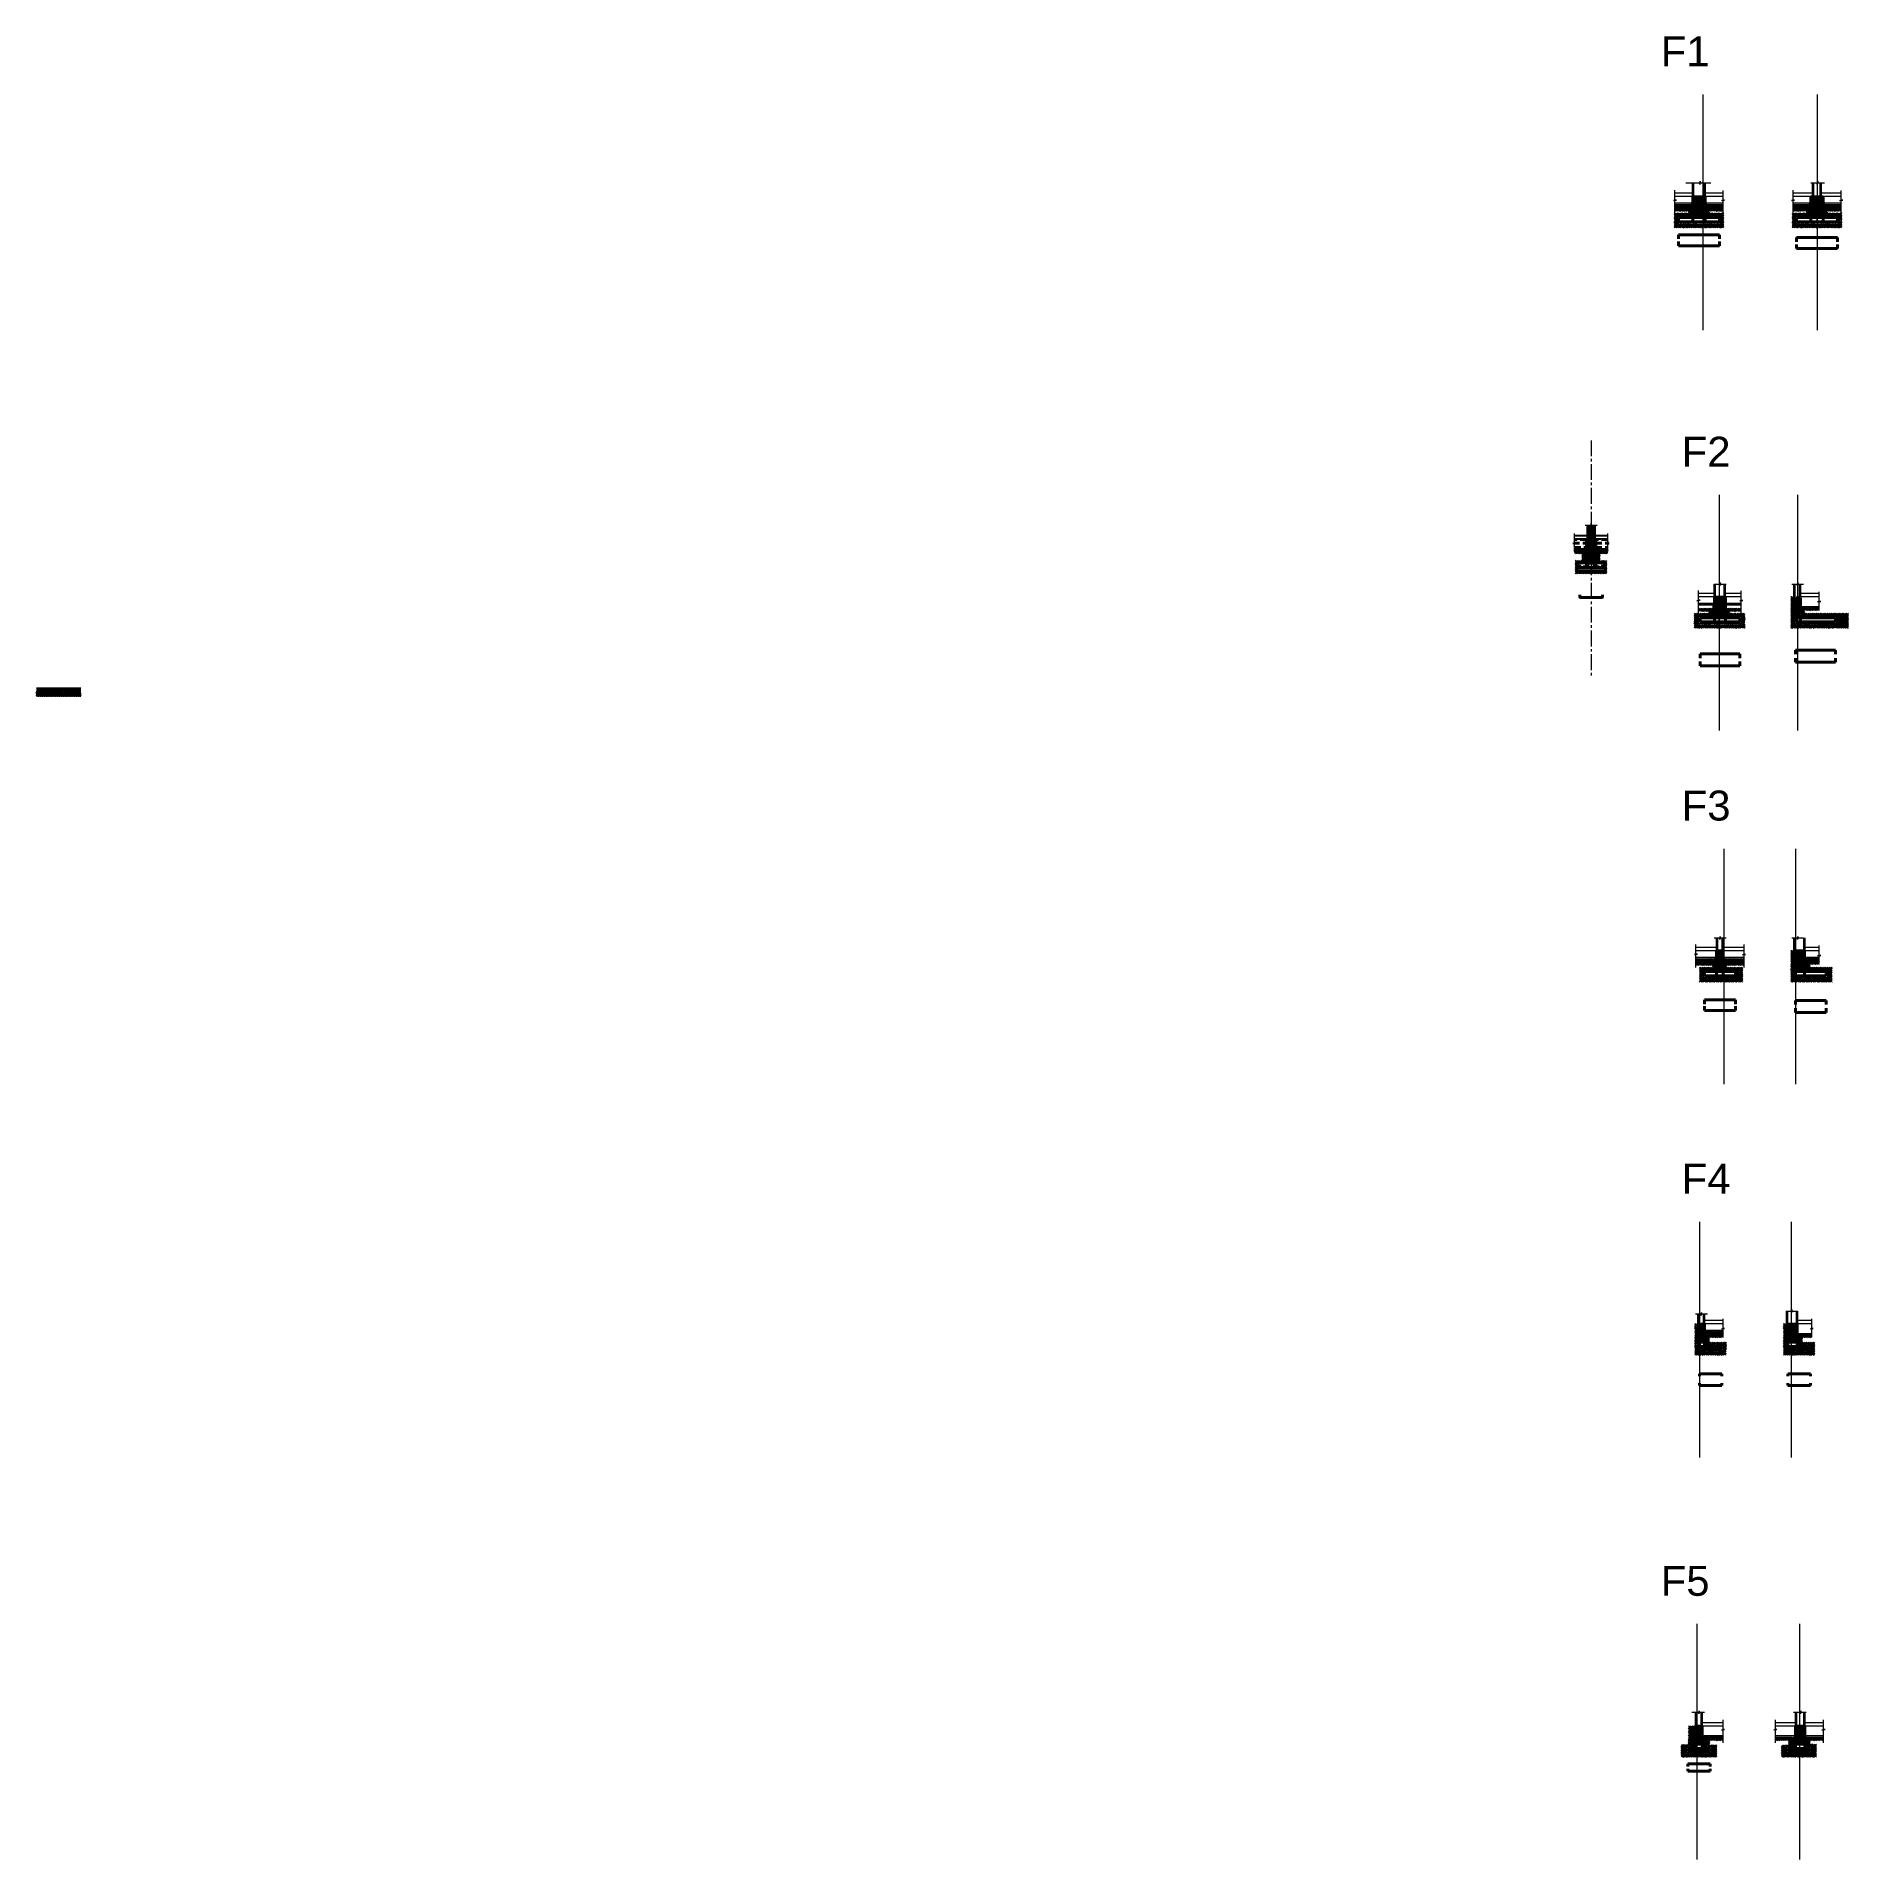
# Model space of a CAD drawing. Header units: millimetres. Extents: x 1130 to 2176, y -195 to 376.
# Drawn here: x 1710.5 to 1819.5, y 149.5 to 259.1 of the extents above; entities that cross this region are included whole.
import ezdxf

# ---------------------------------------------------------------- set-up
doc = ezdxf.new("R2010")
doc.units = ezdxf.units.MM
for name, pattern in [('CENTER2', [28.575, 19.05, -3.175, 3.175, -3.175]), ('DASHED', [0.75, 0.5, -0.25]), ('HIDDEN2', [0.1875, 0.125, -0.0625])]:
    doc.linetypes.add(name, pattern=pattern)
for name, color, linetype, lineweight in [('EDIS-BORDE DE LOSA', 3, 'Continuous', 9), ('EDIS-COLUMNAS', 7, 'Continuous', 40), ('EDIS-COLUMNAS SOTANO', 7, 'Continuous', 40), ('EDIS-CONCRETO BAJA RESIST', 8, 'Continuous', 9), ('EDIS-EJES COLUMNAS', 9, 'CENTER2', 15), ('EDIS-LIGADURAS', 3, 'Continuous', 25), ('EDIS-PEDESTALES', 4, 'Continuous', 13), ('EDIS-PL-DIMENSION', 8, 'Continuous', 13), ('EDIS-REFUERZOS DETALLES', 7, 'Continuous', 40), ('EDIS-TIERRA', 8, 'Continuous', 13), ('EDIS-VIGAS RIOSTRAS', 6, 'Continuous', 13), ('EDIS-ZAPATAS-F-1', 4, 'Continuous', 20), ('Est-PL-DIMENSION', 8, 'Continuous', 13), ('Est-REFUERZOS DETALLES', 7, 'Continuous', 50), ('G-ANNO-TEXT', 5, 'Continuous', 9)]:
    doc.layers.add(name, color=color, linetype=linetype, lineweight=lineweight)
doc.layers.add('EDIS-HATCH RAMPA', color=8, linetype='Continuous')
doc.layers.add('EDIS-LOSA DE FONDO', color=3, linetype='Continuous')
doc.styles.add('Arial_1', font='arial.ttf', dxfattribs={"height": 0.2})
pattern_1 = [(50, (0, -21.26881), (0.123885575, -0.010838578), [0.012954, -0.142494]), (355, (0, -21.26881), (-0.023965527, 0.129918655), [0.0103632, -0.113995597]), (100.451445, (0.01032, -21.26972), (0.099920048, 0.119080071), [0.011009206, -0.121101366]), (46.1842, (0, -21.23427), (0.184333748, -0.028588783), [0.019431, -0.213741]), (96.635558, (0.01536, -21.23665), (0.161434811, 0.168249765), [0.016513816, -0.181652214]), (351.184151, (0, -21.23427), (0.161434811, 0.168249765), [0.015544778, -0.170992618]), (21, (0.01727, -21.24291), (0.103097786, -0.069540335), [0.012954, -0.142494]), (326, (0.01727, -21.2429), (0.042025379, 0.125247817), [0.0103632, -0.1139952]), (71.451445, (0.02586, -21.2487), (0.145123165, 0.055707483), [0.011009206, -0.121101158]), (37.5, (0, -21.268813), (0.0021002502, 0.0574974264), [0, -0.11261344, 0, -0.1157224, 0, -0.114427]), (7.5, (0, -21.268813), (0.0454373705, 0.0681227909), [0, -0.06597904, 0, -0.11002264, 0, -0.0436118]), (327.5, (-0.038517, -21.268813), (0.0922016047, -0.0038955459), [0, -0.04318, 0, -0.1347216, 0, -0.1787652]), (317.5, (-0.05579, -21.26881), (0.1007278433, 0.017290014), [0, -0.056134, 0, -0.08946896, 0, -0.1269492])]
pattern_2 = [(45, (0, -21.26881), (0, 0.224506403), [0.15875, -0.15875]), (45, (-0.0421, -21.22672), (0, 0.224506403), [0.15875, -0.15875]), (45, (-0.08419, -21.18462), (0, 0.224506403), [0.15875, -0.15875]), (135, (-0.08419, -21.15656), (-0.224506403, 0), [0.15875, -0.15875]), (135, (-0.0421, -21.11447), (-0.224506403, 0), [0.15875, -0.15875]), (135, (0, -21.07237), (-0.224506403, 0), [0.15875, -0.15875])]
pattern_3 = [(50, (0, -21.06881), (0.123885575, -0.010838578), [0.012954, -0.142494]), (355, (0, -21.06881), (-0.023965527, 0.129918655), [0.0103632, -0.113995597]), (100.451445, (0.01032, -21.06972), (0.099920048, 0.119080071), [0.011009206, -0.121101366]), (46.1842, (0, -21.03427), (0.184333748, -0.028588783), [0.019431, -0.213741]), (96.635558, (0.01536, -21.03665), (0.161434811, 0.168249765), [0.016513816, -0.181652214]), (351.184151, (0, -21.03427), (0.161434811, 0.168249765), [0.015544778, -0.170992618]), (21, (0.01727, -21.04291), (0.103097786, -0.069540335), [0.012954, -0.142494]), (326, (0.01727, -21.0429), (0.042025379, 0.125247817), [0.0103632, -0.1139952]), (71.451445, (0.02586, -21.0487), (0.145123165, 0.055707483), [0.011009206, -0.121101158]), (37.5, (0, -21.068813), (0.0021002502, 0.0574974264), [0, -0.11261344, 0, -0.1157224, 0, -0.114427]), (7.5, (0, -21.068813), (0.0454373705, 0.0681227909), [0, -0.06597904, 0, -0.11002264, 0, -0.0436118]), (327.5, (-0.038517, -21.068813), (0.0922016047, -0.0038955459), [0, -0.04318, 0, -0.1347216, 0, -0.1787652]), (317.5, (-0.05579, -21.06881), (0.1007278433, 0.017290014), [0, -0.056134, 0, -0.08946896, 0, -0.1269492])]
pattern_4 = [(50, (-0.44879, -43.70323), (0.123885575, -0.010838578), [0.012954, -0.142494]), (355, (-0.44879, -43.70323), (-0.023965527, 0.129918655), [0.0103632, -0.113995597]), (100.451445, (-0.43847, -43.70413), (0.099920048, 0.119080071), [0.011009206, -0.121101366]), (46.1842, (-0.4488, -43.66869), (0.184333748, -0.028588783), [0.019431, -0.213741]), (96.635558, (-0.43343, -43.67107), (0.161434811, 0.168249765), [0.016513816, -0.181652214]), (351.184151, (-0.4488, -43.66869), (0.161434811, 0.168249765), [0.015544778, -0.170992618]), (21, (-0.43152, -43.67732), (0.103097786, -0.069540335), [0.012954, -0.142494]), (326, (-0.43152, -43.67732), (0.042025379, 0.125247817), [0.0103632, -0.1139952]), (71.451445, (-0.42293, -43.68312), (0.145123165, 0.055707483), [0.011009206, -0.121101158]), (37.5, (-0.448793, -43.70323), (0.0021002502, 0.0574974264), [0, -0.11261344, 0, -0.1157224, 0, -0.114427]), (7.5, (-0.44879, -43.70323), (0.0454373705, 0.0681227909), [0, -0.06597904, 0, -0.11002264, 0, -0.0436118]), (327.5, (-0.48731, -43.70323), (0.0922016047, -0.0038955459), [0, -0.04318, 0, -0.1347216, 0, -0.1787652]), (317.5, (-0.50458, -43.70323), (0.1007278433, 0.017290014), [0, -0.056134, 0, -0.08946896, 0, -0.1269492])]
pattern_5 = [(50, (4.7757, -67.86901), (0.123885575, -0.010838578), [0.012954, -0.142494]), (355, (4.7757, -67.86901), (-0.023965527, 0.129918655), [0.0103632, -0.113995597]), (100.451445, (4.78602, -67.86992), (0.099920048, 0.119080071), [0.011009206, -0.121101366]), (46.1842, (4.7757, -67.83447), (0.184333748, -0.028588783), [0.019431, -0.213741]), (96.635558, (4.79106, -67.83685), (0.161434811, 0.168249765), [0.016513816, -0.181652214]), (351.184151, (4.7757, -67.83447), (0.161434811, 0.168249765), [0.015544778, -0.170992618]), (21, (4.79297, -67.8431), (0.103097786, -0.069540335), [0.012954, -0.142494]), (326, (4.79297, -67.8431), (0.042025379, 0.125247817), [0.0103632, -0.1139952]), (71.451445, (4.80156, -67.8489), (0.145123165, 0.055707483), [0.011009206, -0.121101158]), (37.5, (4.7757, -67.86901), (0.0021002502, 0.0574974264), [0, -0.11261344, 0, -0.1157224, 0, -0.114427]), (7.5, (4.7757, -67.86901), (0.0454373705, 0.0681227909), [0, -0.06597904, 0, -0.11002264, 0, -0.0436118]), (327.5, (4.73718, -67.86901), (0.0922016047, -0.0038955459), [0, -0.04318, 0, -0.1347216, 0, -0.1787652]), (317.5, (4.71991, -67.86901), (0.1007278433, 0.017290014), [0, -0.056134, 0, -0.08946896, 0, -0.1269492])]

msp = doc.modelspace()

# ---------------------------------------------------------------- texts
at = {"layer": 'G-ANNO-TEXT', "color": 7, "char_height": 1.8, "width": 2.93123, "attachment_point": 1, "style": 'Arial_1'}
for s, insert in [('F1', (1808.169, 259.08)), ('F2', (1809.43, 235.021)), ('F3', (1809.43, 213.752)), ('F4', (1809.43, 191.318)), ('F5', (1808.169, 167.152))]:
    msp.add_mtext(s, dxfattribs=dict(at, insert=insert))

# ---------------------------------------------------------------- blocks, each defined once
blk = doc.blocks.new('*U1075')
at = {"layer": 'EDIS-REFUERZOS DETALLES', "linetype": 'ByBlock', "const_width": 0.02}
blk.add_lwpolyline([(-0.0075, 0, 1), (0.0075, 0, 1)], format="xyb", close=True, dxfattribs=at)
blk = doc.blocks.new('*U1076')
at = {"layer": 'EDIS-PL-DIMENSION', "color": 0, "linetype": 'ByBlock', "lineweight": -2, "transparency": 16777216}
for p in [(1809.26, 247.96), (1809.46, 247.96), (1809.66, 247.96), (1809.86, 247.96), (1810.06, 247.96), (1810.26, 247.96), (1810.46, 247.96), (1810.66, 247.96), (1810.86, 247.96), (1811.06, 247.96), (1811.26, 247.96), (1811.46, 247.96), (1811.66, 247.96)]:
    blk.add_blockref('*U1075', p, dxfattribs=at)
blk = doc.blocks.new('*U1077')
at = {"layer": 'EDIS-REFUERZOS DETALLES', "linetype": 'ByBlock', "const_width": 0.02}
blk.add_lwpolyline([(-0.0075, 0, 1), (0.0075, 0, 1)], format="xyb", close=True, dxfattribs=at)
blk = doc.blocks.new('*U1078')
at = {"layer": 'EDIS-PL-DIMENSION', "color": 0, "linetype": 'ByBlock', "lineweight": -2, "transparency": 16777216}
for p in [(1809.26, 247.96), (1809.46, 247.96), (1809.66, 247.96), (1809.86, 247.96), (1810.06, 247.96), (1810.26, 247.96), (1810.46, 247.96), (1810.66, 247.96), (1810.86, 247.96), (1811.06, 247.96), (1811.26, 247.96), (1811.46, 247.96), (1811.66, 247.96)]:
    blk.add_blockref('*U1077', p, dxfattribs=at)
blk = doc.blocks.new('*U1079')
at = {"layer": 'EDIS-REFUERZOS DETALLES', "linetype": 'ByBlock', "const_width": 0.02}
blk.add_lwpolyline([(-0.0075, 0, 1), (0.0075, 0, 1)], format="xyb", close=True, dxfattribs=at)
blk = doc.blocks.new('*U1080')
at = {"layer": 'EDIS-PL-DIMENSION', "color": 0, "linetype": 'ByBlock', "lineweight": -2, "transparency": 16777216}
for p in [(1809.26, 247.96), (1809.46, 247.96), (1809.66, 247.96), (1809.86, 247.96), (1810.06, 247.96), (1810.26, 247.96), (1810.46, 247.96), (1810.66, 247.96), (1810.86, 247.96), (1811.06, 247.96), (1811.26, 247.96), (1811.46, 247.96), (1811.66, 247.96)]:
    blk.add_blockref('*U1079', p, dxfattribs=at)
blk = doc.blocks.new('*U1081')
at = {"layer": 'EDIS-REFUERZOS DETALLES', "linetype": 'ByBlock', "const_width": 0.02}
blk.add_lwpolyline([(-0.0075, 0, 1), (0.0075, 0, 1)], format="xyb", close=True, dxfattribs=at)
blk = doc.blocks.new('*U1082')
at = {"layer": 'EDIS-PL-DIMENSION', "color": 0, "linetype": 'ByBlock', "lineweight": -2, "transparency": 16777216}
for p in [(1809.26, 247.96), (1809.46, 247.96), (1809.66, 247.96), (1809.86, 247.96), (1810.06, 247.96), (1810.26, 247.96), (1810.46, 247.96), (1810.66, 247.96), (1810.86, 247.96), (1811.06, 247.96), (1811.26, 247.96), (1811.46, 247.96), (1811.66, 247.96)]:
    blk.add_blockref('*U1081', p, dxfattribs=at)
blk = doc.blocks.new('*U1103')
at = {"layer": 'EDIS-REFUERZOS DETALLES', "linetype": 'ByBlock', "const_width": 0.02}
blk.add_lwpolyline([(-0.0075, 0, 1), (0.0075, 0, 1)], format="xyb", close=True, dxfattribs=at)
blk = doc.blocks.new('*U1104')
at = {"layer": 'EDIS-PL-DIMENSION', "color": 0, "linetype": 'ByBlock', "lineweight": -2, "transparency": 16777216}
for p in [(1810.55, 223.9), (1810.8, 223.9), (1811.05, 223.9), (1811.3, 223.9), (1811.55, 223.9), (1811.8, 223.9), (1812.05, 223.9), (1812.3, 223.9), (1812.55, 223.9), (1812.8, 223.9)]:
    blk.add_blockref('*U1103', p, dxfattribs=at)
blk = doc.blocks.new('*U1105')
at = {"layer": 'EDIS-REFUERZOS DETALLES', "linetype": 'ByBlock', "const_width": 0.02}
blk.add_lwpolyline([(-0.0075, 0, 1), (0.0075, 0, 1)], format="xyb", close=True, dxfattribs=at)
blk = doc.blocks.new('*U1106')
at = {"layer": 'EDIS-PL-DIMENSION', "color": 0, "linetype": 'ByBlock', "lineweight": -2, "transparency": 16777216}
for p in [(1810.55, 223.9), (1810.8, 223.9), (1811.05, 223.9), (1811.3, 223.9), (1811.55, 223.9), (1811.8, 223.9), (1812.05, 223.9), (1812.3, 223.9), (1812.55, 223.9), (1812.8, 223.9)]:
    blk.add_blockref('*U1105', p, dxfattribs=at)
blk = doc.blocks.new('*U1107')
at = {"layer": 'EDIS-REFUERZOS DETALLES', "linetype": 'ByBlock', "const_width": 0.02}
blk.add_lwpolyline([(-0.0075, 0, 1), (0.0075, 0, 1)], format="xyb", close=True, dxfattribs=at)
blk = doc.blocks.new('*U1108')
at = {"layer": 'EDIS-PL-DIMENSION', "color": 0, "linetype": 'ByBlock', "lineweight": -2, "transparency": 16777216}
for p in [(1816.28, 223.9), (1816.53, 223.9), (1816.78, 223.9), (1817.03, 223.9), (1817.28, 223.9), (1817.53, 223.9), (1817.78, 223.9), (1818.03, 223.9), (1818.28, 223.9), (1818.53, 223.9)]:
    blk.add_blockref('*U1107', p, dxfattribs=at)
blk = doc.blocks.new('*U1109')
at = {"layer": 'EDIS-REFUERZOS DETALLES', "linetype": 'ByBlock', "const_width": 0.02}
blk.add_lwpolyline([(-0.0075, 0, 1), (0.0075, 0, 1)], format="xyb", close=True, dxfattribs=at)
blk = doc.blocks.new('*U1110')
at = {"layer": 'EDIS-PL-DIMENSION', "color": 0, "linetype": 'ByBlock', "lineweight": -2, "transparency": 16777216}
for p in [(1816.28, 223.9), (1816.53, 223.9), (1816.78, 223.9), (1817.03, 223.9), (1817.28, 223.9), (1817.53, 223.9), (1817.78, 223.9), (1818.03, 223.9), (1818.28, 223.9), (1818.53, 223.9)]:
    blk.add_blockref('*U1109', p, dxfattribs=at)
blk = doc.blocks.new('*U1124')
at = {"layer": 'EDIS-REFUERZOS DETALLES', "linetype": 'ByBlock', "const_width": 0.02}
blk.add_lwpolyline([(-0.0075, 0, 1), (0.0075, 0, 1)], format="xyb", close=True, dxfattribs=at)
blk = doc.blocks.new('*U1125')
at = {"layer": 'EDIS-PL-DIMENSION', "color": 0, "linetype": 'ByBlock', "lineweight": -2, "transparency": 16777216}
for p in [(1810.82, 202.64), (1811.02, 202.64), (1811.22, 202.64), (1811.42, 202.64), (1811.62, 202.64), (1811.82, 202.64), (1812.02, 202.64), (1812.22, 202.64), (1812.42, 202.64), (1812.62, 202.64)]:
    blk.add_blockref('*U1124', p, dxfattribs=at)
blk = doc.blocks.new('*U1126')
at = {"layer": 'EDIS-REFUERZOS DETALLES', "linetype": 'ByBlock', "const_width": 0.02}
blk.add_lwpolyline([(-0.0075, 0, 1), (0.0075, 0, 1)], format="xyb", close=True, dxfattribs=at)
blk = doc.blocks.new('*U1127')
at = {"layer": 'EDIS-PL-DIMENSION', "color": 0, "linetype": 'ByBlock', "lineweight": -2, "transparency": 16777216}
for p in [(1810.82, 202.64), (1811.02, 202.64), (1811.22, 202.64), (1811.42, 202.64), (1811.62, 202.64), (1811.82, 202.64), (1812.02, 202.64), (1812.22, 202.64), (1812.42, 202.64), (1812.62, 202.64)]:
    blk.add_blockref('*U1126', p, dxfattribs=at)
blk = doc.blocks.new('*U1128')
at = {"layer": 'EDIS-REFUERZOS DETALLES', "linetype": 'ByBlock', "const_width": 0.02}
blk.add_lwpolyline([(-0.0075, 0, 1), (0.0075, 0, 1)], format="xyb", close=True, dxfattribs=at)
blk = doc.blocks.new('*U1129')
at = {"layer": 'EDIS-PL-DIMENSION', "color": 0, "linetype": 'ByBlock', "lineweight": -2, "transparency": 16777216}
for p in [(1816.28, 202.64), (1816.48, 202.64), (1816.68, 202.64), (1816.88, 202.64), (1817.08, 202.64), (1817.28, 202.64), (1817.48, 202.64), (1817.68, 202.64), (1817.88, 202.64), (1818.08, 202.64)]:
    blk.add_blockref('*U1128', p, dxfattribs=at)
blk = doc.blocks.new('*U1130')
at = {"layer": 'EDIS-REFUERZOS DETALLES', "linetype": 'ByBlock', "const_width": 0.02}
blk.add_lwpolyline([(-0.0075, 0, 1), (0.0075, 0, 1)], format="xyb", close=True, dxfattribs=at)
blk = doc.blocks.new('*U1131')
at = {"layer": 'EDIS-PL-DIMENSION', "color": 0, "linetype": 'ByBlock', "lineweight": -2, "transparency": 16777216}
for p in [(1816.28, 202.64), (1816.48, 202.64), (1816.68, 202.64), (1816.88, 202.64), (1817.08, 202.64), (1817.28, 202.64), (1817.48, 202.64), (1817.68, 202.64), (1817.88, 202.64), (1818.08, 202.64)]:
    blk.add_blockref('*U1130', p, dxfattribs=at)
blk = doc.blocks.new('*U1318')
at = {"layer": 'Est-REFUERZOS DETALLES', "linetype": 'ByBlock', "const_width": 0.0126}
blk.add_lwpolyline([(-0.01, 0, 1), (0.01, 0, 1)], format="xyb", close=True, dxfattribs=at)
blk = doc.blocks.new('*U1319')
at = {"layer": 'EDIS-BORDE DE LOSA', "color": 0, "linetype": 'ByBlock', "lineweight": -2, "transparency": 16777216}
for p in [(333.21, -413.32), (333.41, -413.32), (333.61, -413.32), (333.81, -413.32), (334.01, -413.32), (334.21, -413.32), (334.41, -413.32), (334.61, -413.32), (334.81, -413.32), (335.01, -413.32), (335.21, -413.32), (335.41, -413.32), (335.61, -413.32), (335.81, -413.32)]:
    blk.add_blockref('*U1318', p, dxfattribs=at)
blk = doc.blocks.new('*U1320')
at = {"layer": 'Est-REFUERZOS DETALLES', "linetype": 'ByBlock', "const_width": 0.0126}
blk.add_lwpolyline([(-0.01, 0, 1), (0.01, 0, 1)], format="xyb", close=True, dxfattribs=at)
blk = doc.blocks.new('*U1321')
at = {"layer": 'EDIS-BORDE DE LOSA', "color": 0, "linetype": 'ByBlock', "lineweight": -2, "transparency": 16777216}
for p in [(333.21, -413.32), (333.41, -413.32), (333.61, -413.32), (333.81, -413.32), (334.01, -413.32), (334.21, -413.32), (334.41, -413.32), (334.61, -413.32), (334.81, -413.32), (335.01, -413.32), (335.21, -413.32), (335.41, -413.32), (335.61, -413.32), (335.81, -413.32)]:
    blk.add_blockref('*U1320', p, dxfattribs=at)

# ---------------------------------------------------------------- hatches: boundary and pattern name
at = {"layer": 'EDIS-CONCRETO BAJA RESIST'}
h = msp.add_hatch(dxfattribs=at)
h.set_pattern_fill('AR-CONC', color=256, scale=0.00068)
h.set_pattern_definition([(50, (-1.26106, 24.2578), (0.123885575, -0.010838578), [0.012954, -0.142494]), (355, (-1.26106, 24.2578), (-0.023965527, 0.129918655), [0.0103632, -0.113995597]), (100.451445, (-1.25073, 24.2569), (0.099920048, 0.119080071), [0.011009206, -0.121101366]), (46.1842, (-1.26106, 24.29235), (0.184333748, -0.028588783), [0.019431, -0.213741]), (96.635558, (-1.2457, 24.28997), (0.161434811, 0.168249765), [0.016513816, -0.181652214]), (351.184151, (-1.26106, 24.29235), (0.161434811, 0.168249765), [0.015544778, -0.170992618]), (21, (-1.24379, 24.28371), (0.103097786, -0.069540335), [0.012954, -0.142494]), (326, (-1.24379, 24.28371), (0.042025379, 0.125247817), [0.0103632, -0.1139952]), (71.451445, (-1.2352, 24.27792), (0.145123165, 0.055707483), [0.011009206, -0.121101158]), (37.5, (-1.261058, 24.257805), (0.0021002502, 0.0574974264), [0, -0.11261344, 0, -0.1157224, 0, -0.114427]), (7.5, (-1.26106, 24.257805), (0.0454373705, 0.0681227909), [0, -0.06597904, 0, -0.11002264, 0, -0.0436118]), (327.5, (-1.299574, 24.257805), (0.0922016047, -0.0038955459), [0, -0.04318, 0, -0.1347216, 0, -0.1787652]), (317.5, (-1.31685, 24.257805), (0.1007278433, 0.017290014), [0, -0.056134, 0, -0.08946896, 0, -0.1269492])])
h.paths.add_polyline_path([(1810.018, 248.971), (1810.018, 249.071), (1809.024, 249.071), (1809.024, 248.971)])
h.paths.add_polyline_path([(1810.918, 249.071), (1810.918, 248.971), (1811.915, 248.971), (1811.915, 249.071)])
h = msp.add_hatch(dxfattribs=at)
h.set_pattern_fill('AR-CONC', color=256, scale=0.00068)
h.set_pattern_definition([(50, (5.83598, 24.25932), (0.123885575, -0.010838578), [0.012954, -0.142494]), (355, (5.83598, 24.25932), (-0.023965527, 0.129918655), [0.0103632, -0.113995597]), (100.451445, (5.8463, 24.25842), (0.099920048, 0.119080071), [0.011009206, -0.121101366]), (46.1842, (5.83598, 24.29386), (0.184333748, -0.028588783), [0.019431, -0.213741]), (96.635558, (5.85134, 24.29148), (0.161434811, 0.168249765), [0.016513816, -0.181652214]), (351.184151, (5.83598, 24.29386), (0.161434811, 0.168249765), [0.015544778, -0.170992618]), (21, (5.85325, 24.28523), (0.103097786, -0.069540335), [0.012954, -0.142494]), (326, (5.85325, 24.28523), (0.042025379, 0.125247817), [0.0103632, -0.1139952]), (71.451445, (5.86184, 24.27943), (0.145123165, 0.055707483), [0.011009206, -0.121101158]), (37.5, (5.835976, 24.25932), (0.0021002502, 0.0574974264), [0, -0.11261344, 0, -0.1157224, 0, -0.114427]), (7.5, (5.835976, 24.25932), (0.0454373705, 0.0681227909), [0, -0.06597904, 0, -0.11002264, 0, -0.0436118]), (327.5, (5.79746, 24.25932), (0.0922016047, -0.0038955459), [0, -0.04318, 0, -0.1347216, 0, -0.1787652]), (317.5, (5.78019, 24.25932), (0.1007278433, 0.017290014), [0, -0.056134, 0, -0.08946896, 0, -0.1269492])])
h.paths.add_polyline_path([(1817.115, 248.973), (1817.115, 249.073), (1816.121, 249.073), (1816.121, 248.973)])
h.paths.add_polyline_path([(1818.015, 249.073), (1818.015, 248.973), (1819.012, 248.973), (1819.012, 249.073)])
h = msp.add_hatch(dxfattribs=at)
h.set_pattern_fill('AR-CONC', color=256, scale=0.00068)
h.set_pattern_definition([(50, (-1.26106, 24.05932), (0.123885575, -0.010838578), [0.012954, -0.142494]), (355, (-1.26106, 24.05932), (-0.023965527, 0.129918655), [0.0103632, -0.113995597]), (100.451445, (-1.25073, 24.05842), (0.099920048, 0.119080071), [0.011009206, -0.121101366]), (46.1842, (-1.26106, 24.09386), (0.184333748, -0.028588783), [0.019431, -0.213741]), (96.635558, (-1.2457, 24.09148), (0.161434811, 0.168249765), [0.016513816, -0.181652214]), (351.184151, (-1.26106, 24.09386), (0.161434811, 0.168249765), [0.015544778, -0.170992618]), (21, (-1.24379, 24.08523), (0.103097786, -0.069540335), [0.012954, -0.142494]), (326, (-1.24379, 24.08523), (0.042025379, 0.125247817), [0.0103632, -0.1139952]), (71.451445, (-1.2352, 24.07943), (0.145123165, 0.055707483), [0.011009206, -0.121101158]), (37.5, (-1.261058, 24.05932), (0.0021002502, 0.0574974264), [0, -0.11261344, 0, -0.1157224, 0, -0.114427]), (7.5, (-1.26106, 24.05932), (0.0454373705, 0.0681227909), [0, -0.06597904, 0, -0.11002264, 0, -0.0436118]), (327.5, (-1.299574, 24.05932), (0.0922016047, -0.0038955459), [0, -0.04318, 0, -0.1347216, 0, -0.1787652]), (317.5, (-1.31685, 24.05932), (0.1007278433, 0.017290014), [0, -0.056134, 0, -0.08946896, 0, -0.1269492])])
h.paths.add_polyline_path([(1810.468, 247.873), (1809.168, 247.873), (1809.168, 247.773), (1810.468, 247.773)])
h.paths.add_polyline_path([(1811.768, 247.873), (1810.468, 247.873), (1810.468, 247.773), (1811.768, 247.773)])
h = msp.add_hatch(dxfattribs=at)
h.set_pattern_fill('AR-CONC', color=256, scale=0.00068)
h.set_pattern_definition([(50, (5.83598, 24.05932), (0.123885575, -0.010838578), [0.012954, -0.142494]), (355, (5.83598, 24.05932), (-0.023965527, 0.129918655), [0.0103632, -0.113995597]), (100.451445, (5.8463, 24.05842), (0.099920048, 0.119080071), [0.011009206, -0.121101366]), (46.1842, (5.83598, 24.09386), (0.184333748, -0.028588783), [0.019431, -0.213741]), (96.635558, (5.85134, 24.09148), (0.161434811, 0.168249765), [0.016513816, -0.181652214]), (351.184151, (5.83598, 24.09386), (0.161434811, 0.168249765), [0.015544778, -0.170992618]), (21, (5.85325, 24.08523), (0.103097786, -0.069540335), [0.012954, -0.142494]), (326, (5.85325, 24.08523), (0.042025379, 0.125247817), [0.0103632, -0.1139952]), (71.451445, (5.86184, 24.07943), (0.145123165, 0.055707483), [0.011009206, -0.121101158]), (37.5, (5.835976, 24.05932), (0.0021002502, 0.0574974264), [0, -0.11261344, 0, -0.1157224, 0, -0.114427]), (7.5, (5.835976, 24.05932), (0.0454373705, 0.0681227909), [0, -0.06597904, 0, -0.11002264, 0, -0.0436118]), (327.5, (5.79746, 24.05932), (0.0922016047, -0.0038955459), [0, -0.04318, 0, -0.1347216, 0, -0.1787652]), (317.5, (5.78019, 24.05932), (0.1007278433, 0.017290014), [0, -0.056134, 0, -0.08946896, 0, -0.1269492])])
h.paths.add_polyline_path([(1817.565, 247.873), (1816.265, 247.873), (1816.265, 247.773), (1817.565, 247.773)])
h.paths.add_polyline_path([(1818.865, 247.873), (1817.565, 247.873), (1817.565, 247.773), (1818.865, 247.773)])
h = msp.add_hatch(dxfattribs=at)
h.set_pattern_fill('AR-CONC', color=256, scale=0.005)
h.set_pattern_definition([(50, (-21.779383, 1623.115823), (0.03586300913, -0.00313760675), [0.00375, -0.04125]), (355, (-21.779383, 1623.115823), (-0.0069375667, 0.0376096067), [0.003, -0.033]), (100.4514445, (-21.776394, 1623.11556), (0.02892544234, 0.03447199955), [0.0031870096, -0.0350571056]), (46.1842, (-21.779383, 1623.125823), (0.0533620665, -0.008275964), [0.005625, -0.061875]), (96.6356355, (-21.774936, 1623.125133), (0.0467330973, 0.04870593), [0.0047805171, -0.052585688]), (351.184164, (-21.779383, 1623.125823), (0.0467330973, 0.04870593), [0.0045, -0.0495]), (21, (-21.774383, 1623.123323), (0.0298453526, -0.02013094453), [0.00375, -0.04125]), (326, (-21.774383, 1623.123323), (0.0121657666, 0.03625750225), [0.003, -0.033]), (71.4514447, (-21.771896, 1623.121646), (0.04201111884, 0.01612655764), [0.0031870095, -0.0350571056]), (37.5, (-21.779383, 1623.115823), (0.000607992766, 0.01664469269), [0, -0.0326, 0, -0.0335, 0, -0.033125]), (7.5, (-21.779383, 1623.115823), (0.01315347687, 0.0197205856), [0, -0.0191, 0, -0.03185, 0, -0.012625]), (327.5, (-21.790533, 1623.115823), (0.02669112181, -0.00112774359), [0, -0.0125, 0, -0.039, 0, -0.05175]), (317.5, (-21.795533, 1623.115823), (0.02915930847, 0.00500524912), [0, -0.01625, 0, -0.0259, 0, -0.03675])])
h.paths.add_polyline_path([(1802.984, 228.288), (1802.984, 228.189), (1803.632, 228.189), (1803.632, 228.288)])
h = msp.add_hatch(dxfattribs=at)
h.set_pattern_fill('AR-CONC', color=256, scale=0.005)
h.set_pattern_definition([(130, (3629.744323, 1623.115823), (-0.03586300913, -0.00313760675), [0.00375, -0.04125]), (185, (3629.744323, 1623.115823), (0.0069375667, 0.0376096067), [0.003, -0.033]), (79.5485555, (3629.741334, 1623.11556), (-0.02892544234, 0.03447199955), [0.0031870096, -0.0350571056]), (133.8158, (3629.744323, 1623.125823), (-0.0533620665, -0.008275964), [0.005625, -0.061875]), (83.3643645, (3629.739876, 1623.125133), (-0.0467330973, 0.04870593), [0.0047805171, -0.052585688]), (188.815836, (3629.744323, 1623.125823), (-0.0467330973, 0.04870593), [0.0045, -0.0495]), (159, (3629.739323, 1623.123323), (-0.0298453526, -0.02013094453), [0.00375, -0.04125]), (214, (3629.739323, 1623.123323), (-0.0121657666, 0.03625750225), [0.003, -0.033]), (108.5485553, (3629.736836, 1623.121646), (-0.04201111884, 0.01612655764), [0.0031870095, -0.0350571056]), (142.5, (3629.744323, 1623.115823), (-0.000607992766, 0.01664469269), [0, -0.0326, 0, -0.0335, 0, -0.033125]), (172.5, (3629.744323, 1623.115823), (-0.01315347687, 0.0197205856), [0, -0.0191, 0, -0.03185, 0, -0.012625]), (212.5, (3629.755473, 1623.115823), (-0.02669112181, -0.00112774359), [0, -0.0125, 0, -0.039, 0, -0.05175]), (222.5, (3629.760473, 1623.115823), (-0.02915930847, 0.00500524912), [0, -0.01625, 0, -0.0259, 0, -0.03675])])
h.paths.add_polyline_path([(1804.981, 228.288), (1804.981, 228.189), (1804.332, 228.189), (1804.332, 228.288)])
h = msp.add_hatch(dxfattribs=at)
h.set_pattern_fill('AR-CONC', color=256, scale=0.005)
h.set_pattern_definition([(50, (-22.68246, 1621.915823), (0.03586300913, -0.00313760675), [0.00375, -0.04125]), (355, (-22.68246, 1621.915823), (-0.0069375667, 0.0376096067), [0.003, -0.033]), (100.4514445, (-22.67947, 1621.91556), (0.02892544234, 0.03447199955), [0.0031870096, -0.0350571056]), (46.1842, (-22.68246, 1621.925823), (0.0533620665, -0.008275964), [0.005625, -0.061875]), (96.6356355, (-22.678013, 1621.925133), (0.0467330973, 0.04870593), [0.0047805171, -0.052585688]), (351.184164, (-22.68246, 1621.925823), (0.0467330973, 0.04870593), [0.0045, -0.0495]), (21, (-22.67746, 1621.923323), (0.0298453526, -0.02013094453), [0.00375, -0.04125]), (326, (-22.67746, 1621.923323), (0.0121657666, 0.03625750225), [0.003, -0.033]), (71.4514447, (-22.674973, 1621.921646), (0.04201111884, 0.01612655764), [0.0031870095, -0.0350571056]), (37.5, (-22.68246, 1621.915823), (0.000607992766, 0.01664469269), [0, -0.0326, 0, -0.0335, 0, -0.033125]), (7.5, (-22.68246, 1621.915823), (0.01315347687, 0.0197205856), [0, -0.0191, 0, -0.03185, 0, -0.012625]), (327.5, (-22.69361, 1621.915823), (0.02669112181, -0.00112774359), [0, -0.0125, 0, -0.039, 0, -0.05175]), (317.5, (-22.69861, 1621.915823), (0.02915930847, 0.00500524912), [0, -0.01625, 0, -0.0259, 0, -0.03675])])
h.paths.add_polyline_path([(1803.232, 227.088), (1803.232, 226.989), (1804.732, 226.989), (1804.732, 227.089)])
h = msp.add_hatch(dxfattribs=at)
h.set_pattern_fill('AR-CONC', color=256, scale=0.00068)
h.set_pattern_definition([(50, (0, 0.2), (0.123885575, -0.010838578), [0.012954, -0.142494]), (355, (0, 0.2), (-0.023965527, 0.129918655), [0.0103632, -0.113995597]), (100.451445, (0.01032, 0.1991), (0.099920048, 0.119080071), [0.011009206, -0.121101366]), (46.1842, (0, 0.23454), (0.184333748, -0.028588783), [0.019431, -0.213741]), (96.635558, (0.01536, 0.23216), (0.161434811, 0.168249765), [0.016513816, -0.181652214]), (351.184151, (0, 0.23454), (0.161434811, 0.168249765), [0.015544778, -0.170992618]), (21, (0.01727, 0.22591), (0.103097786, -0.069540335), [0.012954, -0.142494]), (326, (0.01727, 0.22591), (0.042025379, 0.125247817), [0.0103632, -0.1139952]), (71.451445, (0.02586, 0.22011), (0.145123165, 0.055707483), [0.011009206, -0.121101158]), (37.5, (0, 0.2), (0.0021002502, 0.0574974264), [0, -0.11261344, 0, -0.1157224, 0, -0.114427]), (7.5, (0, 0.2), (0.0454373705, 0.0681227909), [0, -0.06597904, 0, -0.11002264, 0, -0.0436118]), (327.5, (-0.038517, 0.2), (0.0922016047, -0.0038955459), [0, -0.04318, 0, -0.1347216, 0, -0.1787652]), (317.5, (-0.05579, 0.2), (0.1007278433, 0.017290014), [0, -0.056134, 0, -0.08946896, 0, -0.1269492])])
h.paths.add_polyline_path([(1811.329, 224.914), (1811.329, 225.014), (1810.439, 225.014), (1810.439, 224.914)])
h.paths.add_polyline_path([(1812.129, 225.014), (1812.129, 224.914), (1813.012, 224.914), (1813.012, 225.014)])
h = msp.add_hatch(dxfattribs=at)
h.set_pattern_fill('AR-CONC', color=256, scale=0.00068)
h.paths.add_polyline_path([(1817.691, 224.714), (1817.691, 224.814), (1816.64, 224.814), (1816.64, 224.714)])
h = msp.add_hatch(dxfattribs=at)
h.set_pattern_fill('AR-CONC', color=256, scale=0.00068)
h.paths.add_polyline_path([(1811.729, 223.814), (1810.458, 223.814), (1810.458, 223.714), (1811.729, 223.714)])
h.paths.add_polyline_path([(1813.007, 223.814), (1811.729, 223.814), (1811.729, 223.714), (1813.007, 223.714)])
h = msp.add_hatch(dxfattribs=at)
h.set_pattern_fill('AR-CONC', color=256, scale=0.00068)
h.paths.add_polyline_path([(1818.739, 223.814), (1816.39, 223.814), (1816.39, 223.714), (1818.739, 223.714)])
h.paths.add_polyline_path([(1816.39, 223.814), (1816.19, 223.814), (1816.19, 223.714), (1816.39, 223.714)])
h = msp.add_hatch(dxfattribs=at)
h.set_pattern_fill('AR-CONC', color=256, scale=0.00068)
h.set_pattern_definition(pattern_3)
h.paths.add_polyline_path([(1811.454, 203.745), (1810.285, 203.745), (1810.285, 203.645), (1811.454, 203.645)])
h.paths.add_polyline_path([(1813.177, 203.745), (1812.004, 203.745), (1812.004, 203.645), (1813.177, 203.645)])
h = msp.add_hatch(dxfattribs=at)
h.set_pattern_fill('AR-CONC', color=256, scale=0.00068)
h.set_pattern_definition(pattern_3)
h.paths.add_polyline_path([(1817.691, 203.745), (1816.89, 203.745), (1816.89, 203.645), (1817.691, 203.645)])
h = msp.add_hatch(dxfattribs=at)
h.set_pattern_fill('AR-CONC', color=256, scale=0.00068)
h.set_pattern_definition(pattern_1)
h.paths.add_polyline_path([(1811.729, 202.545), (1810.734, 202.545), (1810.734, 202.445), (1811.729, 202.445)])
h.paths.add_polyline_path([(1812.729, 202.545), (1811.729, 202.545), (1811.729, 202.445), (1812.729, 202.445)])
h = msp.add_hatch(dxfattribs=at)
h.set_pattern_fill('AR-CONC', color=256, scale=0.00068)
h.set_pattern_definition(pattern_1)
h.paths.add_polyline_path([(1818.179, 202.545), (1816.39, 202.545), (1816.39, 202.445), (1818.179, 202.445)])
h.paths.add_polyline_path([(1816.39, 202.545), (1816.19, 202.545), (1816.19, 202.445), (1816.39, 202.445)])
h = msp.add_hatch(dxfattribs=at)
h.set_pattern_fill('AR-CONC', color=256, scale=0.00068)
h.set_pattern_definition([(50, (-5.77508, -43.50323), (0.123885575, -0.010838578), [0.012954, -0.142494]), (355, (-5.77508, -43.50323), (-0.023965527, 0.129918655), [0.0103632, -0.113995597]), (100.451445, (-5.76475, -43.50413), (0.099920048, 0.119080071), [0.011009206, -0.121101366]), (46.1842, (-5.77508, -43.46869), (0.184333748, -0.028588783), [0.019431, -0.213741]), (96.635558, (-5.75972, -43.47107), (0.161434811, 0.168249765), [0.016513816, -0.181652214]), (351.184151, (-5.77508, -43.46869), (0.161434811, 0.168249765), [0.015544778, -0.170992618]), (21, (-5.75781, -43.47732), (0.103097786, -0.069540335), [0.012954, -0.142494]), (326, (-5.7578, -43.47732), (0.042025379, 0.125247817), [0.0103632, -0.1139952]), (71.451445, (-5.74921, -43.48312), (0.145123165, 0.055707483), [0.011009206, -0.121101158]), (37.5, (-5.77508, -43.50323), (0.0021002502, 0.0574974264), [0, -0.11261344, 0, -0.1157224, 0, -0.114427]), (7.5, (-5.77508, -43.50323), (0.0454373705, 0.0681227909), [0, -0.06597904, 0, -0.11002264, 0, -0.0436118]), (327.5, (-5.813595, -43.50323), (0.0922016047, -0.0038955459), [0, -0.04318, 0, -0.1347216, 0, -0.1787652]), (317.5, (-5.83087, -43.50323), (0.1007278433, 0.017290014), [0, -0.056134, 0, -0.08946896, 0, -0.1269492])])
h.paths.add_polyline_path([(1811.916, 181.31), (1810.865, 181.31), (1810.865, 181.21), (1811.916, 181.21)])
h = msp.add_hatch(dxfattribs=at)
h.set_pattern_fill('AR-CONC', color=256, scale=0.00068)
h.set_pattern_definition(pattern_4)
h.paths.add_polyline_path([(1817.243, 181.11), (1816.441, 181.11), (1816.441, 181.01), (1817.243, 181.01)])
h = msp.add_hatch(dxfattribs=at)
h.set_pattern_fill('AR-CONC', color=256, scale=0.00068)
h.set_pattern_definition([(50, (-5.77508, -43.70323), (0.123885575, -0.010838578), [0.012954, -0.142494]), (355, (-5.77508, -43.70323), (-0.023965527, 0.129918655), [0.0103632, -0.113995597]), (100.451445, (-5.76475, -43.70413), (0.099920048, 0.119080071), [0.011009206, -0.121101366]), (46.1842, (-5.77508, -43.66869), (0.184333748, -0.028588783), [0.019431, -0.213741]), (96.635558, (-5.75972, -43.67107), (0.161434811, 0.168249765), [0.016513816, -0.181652214]), (351.184151, (-5.77508, -43.66869), (0.161434811, 0.168249765), [0.015544778, -0.170992618]), (21, (-5.75781, -43.67732), (0.103097786, -0.069540335), [0.012954, -0.142494]), (326, (-5.7578, -43.67732), (0.042025379, 0.125247817), [0.0103632, -0.1139952]), (71.451445, (-5.74921, -43.68312), (0.145123165, 0.055707483), [0.011009206, -0.121101158]), (37.5, (-5.77508, -43.70323), (0.0021002502, 0.0574974264), [0, -0.11261344, 0, -0.1157224, 0, -0.114427]), (7.5, (-5.77508, -43.70323), (0.0454373705, 0.0681227909), [0, -0.06597904, 0, -0.11002264, 0, -0.0436118]), (327.5, (-5.813595, -43.70323), (0.0922016047, -0.0038955459), [0, -0.04318, 0, -0.1347216, 0, -0.1787652]), (317.5, (-5.83087, -43.70323), (0.1007278433, 0.017290014), [0, -0.056134, 0, -0.08946896, 0, -0.1269492])])
h.paths.add_polyline_path([(1811.914, 180.11), (1810.615, 180.11), (1810.615, 180.01), (1811.914, 180.01)])
h.paths.add_polyline_path([(1810.615, 180.11), (1810.415, 180.11), (1810.415, 180.01), (1810.615, 180.01)])
h = msp.add_hatch(dxfattribs=at)
h.set_pattern_fill('AR-CONC', color=256, scale=0.00068)
h.set_pattern_definition(pattern_4)
h.paths.add_polyline_path([(1817.24, 180.11), (1815.941, 180.11), (1815.941, 180.01), (1817.24, 180.01)])
h.paths.add_polyline_path([(1815.941, 180.11), (1815.741, 180.11), (1815.741, 180.01), (1815.941, 180.01)])
h = msp.add_hatch(dxfattribs=at)
h.set_pattern_fill('AR-CONC', color=256, scale=0.00068)
h.paths.add_polyline_path([(1810.743, 156.945), (1810.743, 156.845), (1811.915, 156.845), (1811.915, 156.945)])
h = msp.add_hatch(dxfattribs=at)
h.set_pattern_fill('AR-CONC', color=256, scale=0.00068)
h.set_pattern_definition(pattern_5)
h.paths.add_polyline_path([(1816.205, 156.845), (1816.205, 156.945), (1815.061, 156.945), (1815.061, 156.845)])
h.paths.add_polyline_path([(1816.905, 156.945), (1816.905, 156.845), (1817.952, 156.845), (1817.952, 156.945)])
h = msp.add_hatch(dxfattribs=at)
h.set_pattern_fill('AR-CONC', color=256, scale=0.00068)
h.set_pattern_definition([(50, (-1.26106, -67.86901), (0.123885575, -0.010838578), [0.012954, -0.142494]), (355, (-1.26106, -67.86901), (-0.023965527, 0.129918655), [0.0103632, -0.113995597]), (100.451445, (-1.25073, -67.86992), (0.099920048, 0.119080071), [0.011009206, -0.121101366]), (46.1842, (-1.26106, -67.83447), (0.184333748, -0.028588783), [0.019431, -0.213741]), (96.635558, (-1.2457, -67.83685), (0.161434811, 0.168249765), [0.016513816, -0.181652214]), (351.184151, (-1.26106, -67.83447), (0.161434811, 0.168249765), [0.015544778, -0.170992618]), (21, (-1.24379, -67.8431), (0.103097786, -0.069540335), [0.012954, -0.142494]), (326, (-1.24379, -67.8431), (0.042025379, 0.125247817), [0.0103632, -0.1139952]), (71.451445, (-1.2352, -67.8489), (0.145123165, 0.055707483), [0.011009206, -0.121101158]), (37.5, (-1.261058, -67.86901), (0.0021002502, 0.0574974264), [0, -0.11261344, 0, -0.1157224, 0, -0.114427]), (7.5, (-1.26106, -67.86901), (0.0454373705, 0.0681227909), [0, -0.06597904, 0, -0.11002264, 0, -0.0436118]), (327.5, (-1.299574, -67.86901), (0.0922016047, -0.0038955459), [0, -0.04318, 0, -0.1347216, 0, -0.1787652]), (317.5, (-1.31685, -67.86901), (0.1007278433, 0.017290014), [0, -0.056134, 0, -0.08946896, 0, -0.1269492])])
h.paths.add_polyline_path([(1810.468, 155.945), (1809.72, 155.944), (1809.72, 155.844), (1810.468, 155.845)])
h.paths.add_polyline_path([(1811.216, 155.945), (1810.468, 155.945), (1810.468, 155.845), (1811.216, 155.845)])
h = msp.add_hatch(dxfattribs=at)
h.set_pattern_fill('AR-CONC', color=256, scale=0.00068)
h.set_pattern_definition(pattern_5)
h.paths.add_polyline_path([(1816.505, 155.945), (1815.756, 155.944), (1815.756, 155.844), (1816.505, 155.845)])
h.paths.add_polyline_path([(1817.253, 155.945), (1816.505, 155.945), (1816.505, 155.845), (1817.253, 155.845)])
at = {"layer": 'EDIS-HATCH RAMPA'}
h = msp.add_hatch(dxfattribs=at)
h.set_pattern_fill('AR-CONC', color=256, scale=0.0011)
h.set_pattern_definition([(50, (1377.31613, 633.17334), (0.200403136, -0.017532994), [0.020955, -0.230505]), (355, (1377.31613, 633.17334), (-0.03876776, 0.21016253), [0.016764, -0.18440464]), (100.451445, (1377.33283, 633.17188), (0.16163537, 0.19262953), [0.01780901, -0.19589927]), (46.1842, (1377.31613, 633.22922), (0.29818694, -0.04624656), [0.0314325, -0.3457575]), (96.63556, (1377.34098, 633.22537), (0.26114455, 0.27216874), [0.02671353, -0.29384917]), (351.18415, (1377.31613, 633.22922), (0.26114455, 0.27216874), [0.02514596, -0.2766057]), (21, (1377.34407, 633.21525), (0.16677583, -0.11249172), [0.020955, -0.230505]), (326, (1377.34407, 633.21525), (0.06798223, 0.20260676), [0.016764, -0.184404]), (71.451445, (1377.35797, 633.20588), (0.23475806, 0.090115046), [0.01780901, -0.19589893]), (37.5, (1377.316134, 633.17334), (0.003397464, 0.093010543), [0, -0.1821688, 0, -0.187198, 0, -0.1851025]), (7.5, (1377.31613, 633.17334), (0.073501629, 0.110198632), [0, -0.1067308, 0, -0.1779778, 0, -0.0705485]), (327.5, (1377.25383, 633.17334), (0.149149655, -0.006301618), [0, -0.06985, 0, -0.217932, 0, -0.289179]), (317.5, (1377.22589, 633.17334), (0.1629421, 0.02796914), [0, -0.090805, 0, -0.1447292, 0, -0.205359])])
h.paths.add_polyline_path([(1713.188, 219.697), (1710.514, 219.697), (1710.514, 219.597), (1713.188, 219.597)])
h = msp.add_hatch(dxfattribs=at)
h.set_pattern_fill('EARTH', color=42, scale=0.009)
h.set_pattern_definition([(0, (1377.316134, 633.17334), (0.05715, 0.05715), [0.05715, -0.05715]), (0, (1377.316134, 633.194774), (0.05715, 0.05715), [0.05715, -0.05715]), (0, (1377.316134, 633.216205), (0.05715, 0.05715), [0.05715, -0.05715]), (90, (1377.32328, 633.22335), (-0.05715, 0.05715), [0.05715, -0.05715]), (90, (1377.34471, 633.22335), (-0.05715, 0.05715), [0.05715, -0.05715]), (90, (1377.36614, 633.22335), (-0.05715, 0.05715), [0.05715, -0.05715])])
h.paths.add_polyline_path([(1713.188, 219.597), (1710.514, 219.597), (1710.514, 219.447), (1713.188, 219.447)])
at = {"layer": 'EDIS-PL-DIMENSION'}
h = msp.add_hatch(dxfattribs=at)
h.set_pattern_fill('EARTH', color=256, scale=0.025, angle=45)
h.paths.add_polyline_path([(1816.39, 223.714), (1816.19, 223.714), (1816.19, 223.814), (1816.19, 225.414), (1815.99, 225.414), (1815.99, 223.514), (1816.39, 223.514)])
h.paths.add_polyline_path([(1819.459, 224.414), (1816.84, 224.414), (1816.84, 224.574), (1817.691, 224.574), (1817.691, 224.714), (1816.64, 224.714), (1816.64, 224.214), (1818.74, 224.214), (1818.74, 223.714), (1817.69, 223.714), (1816.39, 223.714), (1816.39, 223.514), (1819.459, 223.514)])
h = msp.add_hatch(dxfattribs=at)
h.set_pattern_fill('EARTH', color=256, scale=0.025, angle=45)
h.set_pattern_definition(pattern_2)
h.paths.add_polyline_path([(1816.39, 202.445), (1816.19, 202.445), (1816.19, 202.545), (1816.19, 204.145), (1815.99, 204.145), (1815.99, 202.245), (1816.39, 202.245)])
h.paths.add_polyline_path([(1818.476, 203.145), (1817.147, 203.145), (1817.147, 203.305), (1817.691, 203.305), (1817.691, 203.645), (1816.89, 203.645), (1816.89, 202.945), (1818.19, 202.945), (1818.19, 202.454), (1817.69, 202.445), (1816.39, 202.445), (1816.39, 202.245), (1818.476, 202.245)])
h = msp.add_hatch(dxfattribs=at)
h.set_pattern_fill('EARTH', color=256, scale=0.025, angle=45)
h.set_pattern_definition([(45, (-5.77508, -43.70323), (0, 0.224506403), [0.15875, -0.15875]), (45, (-5.81717, -43.66113), (0, 0.224506403), [0.15875, -0.15875]), (45, (-5.85927, -43.61904), (0, 0.224506403), [0.15875, -0.15875]), (135, (-5.85927, -43.59098), (-0.224506403, 0), [0.15875, -0.15875]), (135, (-5.81717, -43.54888), (-0.224506403, 0), [0.15875, -0.15875]), (135, (-5.77508, -43.50679), (-0.224506403, 0), [0.15875, -0.15875])])
h.paths.add_polyline_path([(1810.615, 180.01), (1810.415, 180.01), (1810.415, 180.11), (1810.415, 181.71), (1810.215, 181.71), (1810.215, 179.81), (1810.615, 179.81)])
h.paths.add_polyline_path([(1812.114, 180.595), (1811.107, 180.595), (1811.103, 180.871), (1811.916, 180.871), (1811.915, 181.21), (1810.864, 181.21), (1810.865, 180.41), (1811.915, 180.41), (1811.915, 180.02), (1811.915, 180.01), (1810.615, 180.01), (1810.615, 179.81), (1812.11, 179.81)])
h = msp.add_hatch(dxfattribs=at)
h.set_pattern_fill('EARTH', color=256, scale=0.025, angle=45)
h.set_pattern_definition([(45, (-0.4488, -43.70323), (0, 0.224506403), [0.15875, -0.15875]), (45, (-0.49089, -43.66113), (0, 0.224506403), [0.15875, -0.15875]), (45, (-0.53298, -43.61904), (0, 0.224506403), [0.15875, -0.15875]), (135, (-0.53298, -43.59098), (-0.224506403, 0), [0.15875, -0.15875]), (135, (-0.49089, -43.54888), (-0.224506403, 0), [0.15875, -0.15875]), (135, (-0.4488, -43.50679), (-0.224506403, 0), [0.15875, -0.15875])])
h.paths.add_polyline_path([(1815.941, 180.01), (1815.741, 180.01), (1815.741, 180.11), (1815.741, 181.71), (1815.541, 181.71), (1815.541, 179.81), (1815.941, 179.81)])
h.paths.add_polyline_path([(1817.438, 180.591), (1816.7, 180.591), (1816.698, 180.871), (1817.243, 180.871), (1817.243, 181.01), (1816.441, 181.01), (1816.441, 180.41), (1817.241, 180.41), (1817.241, 180.02), (1817.241, 180.01), (1815.941, 180.01), (1815.941, 179.81), (1817.437, 179.81)])
at = {"layer": 'EDIS-TIERRA'}
h = msp.add_hatch(dxfattribs=at)
h.set_pattern_fill('EARTH', color=256, scale=0.025, angle=45)
h.paths.add_polyline_path([(1810.018, 248.971), (1809.024, 248.971), (1809.024, 248.573), (1809.818, 248.573), (1809.818, 248.473), (1808.968, 248.473), (1808.968, 247.573), (1810.468, 247.573), (1810.468, 247.773), (1809.168, 247.773), (1809.168, 247.873), (1809.168, 248.273), (1810.018, 248.273)])
h.paths.add_polyline_path([(1811.968, 248.473), (1811.118, 248.473), (1811.118, 248.573), (1811.915, 248.573), (1811.915, 248.971), (1810.918, 248.971), (1810.918, 248.273), (1811.768, 248.273), (1811.768, 247.873), (1811.768, 247.773), (1810.468, 247.773), (1810.468, 247.573), (1811.968, 247.573)])
h = msp.add_hatch(dxfattribs=at)
h.set_pattern_fill('EARTH', color=256, scale=0.025, angle=45)
h.set_pattern_definition([(45, (7.09703, 0), (0, 0.224506403), [0.15875, -0.15875]), (45, (7.05494, 0.0421), (0, 0.224506403), [0.15875, -0.15875]), (45, (7.01284, 0.08419), (0, 0.224506403), [0.15875, -0.15875]), (135, (7.01284, 0.11225), (-0.224506403, 0), [0.15875, -0.15875]), (135, (7.05494, 0.15435), (-0.224506403, 0), [0.15875, -0.15875]), (135, (7.09703, 0.19644), (-0.224506403, 0), [0.15875, -0.15875])])
h.paths.add_polyline_path([(1817.115, 248.973), (1816.121, 248.973), (1816.121, 248.573), (1816.915, 248.573), (1816.915, 248.473), (1816.065, 248.473), (1816.065, 247.573), (1817.565, 247.573), (1817.565, 247.773), (1816.265, 247.773), (1816.265, 247.873), (1816.265, 248.273), (1817.115, 248.273)])
h.paths.add_polyline_path([(1819.065, 248.473), (1818.215, 248.473), (1818.215, 248.573), (1819.012, 248.573), (1819.012, 248.973), (1818.015, 248.973), (1818.015, 248.273), (1818.865, 248.273), (1818.865, 247.873), (1818.865, 247.773), (1817.565, 247.773), (1817.565, 247.573), (1819.065, 247.573)])
h = msp.add_hatch(dxfattribs=at)
h.set_pattern_fill('EARTH', color=256, scale=0.025, angle=45)
h.set_pattern_definition([(45, (554.98692, 247.63797), (1e-17, 0.224506403), [0.15875, -0.15875]), (45, (554.94482, 247.68007), (1e-17, 0.224506403), [0.15875, -0.15875]), (45, (554.90273, 247.72216), (1e-17, 0.224506403), [0.15875, -0.15875]), (135, (554.90273, 247.75023), (-0.224506403, 1e-17), [0.15875, -0.15875]), (135, (554.94482, 247.79232), (-0.224506403, 1e-17), [0.15875, -0.15875]), (135, (554.98692, 247.83442), (-0.224506403, 1e-17), [0.15875, -0.15875])])
h.paths.add_polyline_path([(1802.984, 228.189), (1802.984, 227.989), (1803.632, 227.989), (1803.632, 228.189)])
h = msp.add_hatch(dxfattribs=at)
h.set_pattern_fill('EARTH', color=256, scale=0.025, angle=45, style=0)
h.set_pattern_definition([(45, (482.25493, 285.7464), (1e-17, 0.224506403), [0.15875, -0.15875]), (45, (482.21283, 285.7885), (1e-17, 0.224506403), [0.15875, -0.15875]), (45, (482.17074, 285.83059), (1e-17, 0.224506403), [0.15875, -0.15875]), (135, (482.17074, 285.85865), (-0.224506403, 1e-17), [0.15875, -0.15875]), (135, (482.21283, 285.90075), (-0.224506403, 1e-17), [0.15875, -0.15875]), (135, (482.25493, 285.94284), (-0.224506403, 1e-17), [0.15875, -0.15875])])
h.paths.add_polyline_path([(1803.632, 228.009), (1803.432, 228.009), (1803.432, 227.589), (1803.632, 227.589)])
h.paths.add_polyline_path([(1804.532, 228.009), (1804.332, 228.009), (1804.332, 227.589), (1804.532, 227.589)])
h = msp.add_hatch(dxfattribs=at)
h.set_pattern_fill('EARTH', color=256, scale=0.025, angle=45)
h.set_pattern_definition([(135, (3052.97802, 247.63797), (-1e-17, 0.224506403), [0.15875, -0.15875]), (135, (3053.02012, 247.68007), (-1e-17, 0.224506403), [0.15875, -0.15875]), (135, (3053.06221, 247.72216), (-1e-17, 0.224506403), [0.15875, -0.15875]), (45, (3053.06221, 247.75023), (0.224506403, 1e-17), [0.15875, -0.15875]), (45, (3053.02012, 247.79232), (0.224506403, 1e-17), [0.15875, -0.15875]), (45, (3052.97802, 247.83442), (0.224506403, 1e-17), [0.15875, -0.15875])])
h.paths.add_polyline_path([(1804.981, 228.189), (1804.981, 227.989), (1804.332, 227.989), (1804.332, 228.189)])
h = msp.add_hatch(dxfattribs=at)
h.set_pattern_fill('EARTH', color=256, scale=0.025, angle=45)
h.set_pattern_definition([(45, (557.00827, 268.22802), (1e-17, 0.224506403), [0.15875, -0.15875]), (45, (556.96618, 268.27012), (1e-17, 0.224506403), [0.15875, -0.15875]), (45, (556.92408, 268.31221), (1e-17, 0.224506403), [0.15875, -0.15875]), (135, (556.92408, 268.34027), (-0.224506403, 1e-17), [0.15875, -0.15875]), (135, (556.96618, 268.38237), (-0.224506403, 1e-17), [0.15875, -0.15875]), (135, (557.00827, 268.42446), (-0.224506403, 1e-17), [0.15875, -0.15875])])
h.paths.add_polyline_path([(1803.632, 227.589), (1803.032, 227.589), (1803.032, 226.789), (1803.232, 226.789), (1803.232, 227.089), (1803.232, 227.089), (1803.232, 227.389), (1803.632, 227.389)])
h = msp.add_hatch(dxfattribs=at)
h.set_pattern_fill('EARTH', color=256, scale=0.025, angle=45)
h.set_pattern_definition([(45, (554.08384, 246.43797), (1e-17, 0.224506403), [0.15875, -0.15875]), (45, (554.04175, 246.48007), (1e-17, 0.224506403), [0.15875, -0.15875]), (45, (553.99965, 246.52216), (1e-17, 0.224506403), [0.15875, -0.15875]), (135, (553.99965, 246.55023), (-0.224506403, 1e-17), [0.15875, -0.15875]), (135, (554.04175, 246.59232), (-0.224506403, 1e-17), [0.15875, -0.15875]), (135, (554.08384, 246.63442), (-0.224506403, 1e-17), [0.15875, -0.15875])])
h.paths.add_polyline_path([(1803.232, 226.989), (1803.232, 226.789), (1804.732, 226.789), (1804.732, 226.989)])
h = msp.add_hatch(dxfattribs=at)
h.set_pattern_fill('EARTH', color=256, scale=0.025, angle=45)
h.set_pattern_definition([(135, (3050.95667, 268.22802), (-1e-17, 0.224506403), [0.15875, -0.15875]), (135, (3050.99876, 268.27012), (-1e-17, 0.224506403), [0.15875, -0.15875]), (135, (3051.04086, 268.31221), (-1e-17, 0.224506403), [0.15875, -0.15875]), (45, (3051.04086, 268.34027), (0.224506403, 1e-17), [0.15875, -0.15875]), (45, (3050.99876, 268.38237), (0.224506403, 1e-17), [0.15875, -0.15875]), (45, (3050.95667, 268.42446), (0.224506403, 1e-17), [0.15875, -0.15875])])
h.paths.add_polyline_path([(1804.932, 227.589), (1804.332, 227.589), (1804.332, 227.389), (1804.732, 227.389), (1804.732, 227.089), (1804.732, 227.089), (1804.732, 226.789), (1804.932, 226.789)])
h = msp.add_hatch(dxfattribs=at)
h.set_pattern_fill('EARTH', color=256, scale=0.025, angle=45)
h.paths.add_polyline_path([(1813.012, 224.514), (1813.012, 224.714), (1812.129, 224.714), (1812.129, 224.214), (1813.004, 224.214), (1813.004, 223.713), (1812.479, 223.714), (1811.729, 223.714), (1811.729, 223.514), (1813.234, 223.514), (1813.234, 224.414), (1812.329, 224.414), (1812.329, 224.514)])
h.paths.add_polyline_path([(1810.439, 224.714), (1810.439, 224.514), (1811.067, 224.514), (1811.067, 224.414), (1810.182, 224.414), (1810.182, 223.514), (1811.729, 223.514), (1811.729, 223.714), (1810.979, 223.714), (1810.454, 223.711), (1810.454, 224.214), (1811.329, 224.214), (1811.329, 224.714)])
h = msp.add_hatch(dxfattribs=at)
h.set_pattern_fill('EARTH', color=256, scale=0.025, angle=45)
h.set_pattern_definition(pattern_2)
h.paths.add_polyline_path([(1811.454, 203.645), (1810.285, 203.645), (1810.285, 203.245), (1811.303, 203.245), (1811.303, 203.145), (1810.495, 203.145), (1810.495, 202.245), (1811.729, 202.245), (1811.729, 202.445), (1810.979, 202.445), (1810.729, 202.45), (1810.729, 202.945), (1811.454, 202.945)])
h.paths.add_polyline_path([(1813.108, 203.145), (1812.147, 203.145), (1812.147, 203.245), (1813.177, 203.245), (1813.177, 203.645), (1812.004, 203.645), (1812.004, 202.945), (1812.729, 202.945), (1812.729, 202.446), (1812.479, 202.445), (1811.729, 202.445), (1811.729, 202.245), (1813.108, 202.245)])
h = msp.add_hatch(dxfattribs=at)
h.set_pattern_fill('EARTH', color=256, scale=0.025, angle=45)
h.set_pattern_definition([(45, (0, -91.92833), (0, 0.224506403), [0.15875, -0.15875]), (45, (-0.0421, -91.88624), (0, 0.224506403), [0.15875, -0.15875]), (45, (-0.08419, -91.84414), (0, 0.224506403), [0.15875, -0.15875]), (135, (-0.08419, -91.81608), (-0.224506403, 0), [0.15875, -0.15875]), (135, (-0.0421, -91.77398), (-0.224506403, 0), [0.15875, -0.15875]), (135, (0, -91.73189), (-0.224506403, 0), [0.15875, -0.15875])])
h.paths.add_polyline_path([(1810.193, 157.53), (1809.828, 157.53), (1809.828, 156.645), (1809.818, 156.645), (1809.818, 156.418), (1809.387, 156.418), (1809.387, 155.645), (1810.468, 155.645), (1810.468, 155.845), (1809.714, 155.845), (1809.718, 155.945), (1809.718, 156.245), (1810.193, 156.245)])
h.paths.add_polyline_path([(1811.544, 156.39), (1811.118, 156.39), (1811.118, 156.645), (1811.915, 156.645), (1811.915, 156.845), (1810.743, 156.845), (1810.743, 156.245), (1811.218, 156.245), (1811.218, 155.945), (1811.219, 155.842), (1810.468, 155.845), (1810.468, 155.645), (1811.544, 155.645)])
h = msp.add_hatch(dxfattribs=at)
h.set_pattern_fill('EARTH', color=256, scale=0.025, angle=45)
h.set_pattern_definition([(45, (6.03676, -91.92833), (0, 0.224506403), [0.15875, -0.15875]), (45, (5.99466, -91.88624), (0, 0.224506403), [0.15875, -0.15875]), (45, (5.95257, -91.84414), (0, 0.224506403), [0.15875, -0.15875]), (135, (5.95257, -91.81608), (-0.224506403, 0), [0.15875, -0.15875]), (135, (5.99466, -91.77398), (-0.224506403, 0), [0.15875, -0.15875]), (135, (6.03676, -91.73189), (-0.224506403, 0), [0.15875, -0.15875])])
h.paths.add_polyline_path([(1816.205, 156.845), (1815.061, 156.845), (1815.061, 156.645), (1815.855, 156.645), (1815.855, 156.38), (1815.422, 156.38), (1815.422, 155.645), (1816.505, 155.645), (1816.505, 155.845), (1815.751, 155.845), (1815.755, 155.945), (1815.755, 156.245), (1816.205, 156.245)])
h.paths.add_polyline_path([(1817.533, 156.444), (1817.155, 156.444), (1817.155, 156.645), (1817.952, 156.645), (1817.952, 156.845), (1816.905, 156.845), (1816.905, 156.245), (1817.255, 156.245), (1817.255, 155.945), (1817.255, 155.842), (1816.505, 155.845), (1816.505, 155.645), (1817.533, 155.645)])

# ---------------------------------------------------------------- linework, layer by layer
for p, q in [((1803.822, 227.219), (1803.822, 229.709)), ((1804.142, 227.219), (1804.142, 229.709))]:
    msp.add_line(p, q)
at = {"layer": 'EDIS-BORDE DE LOSA', "linetype": 'DASHED', "ltscale": 10}
for p, q in [((1809.026, 249.473), (1810.118, 249.473)), ((1810.818, 249.473), (1811.91, 249.473)), ((1816.123, 249.473), (1817.34, 249.473)), ((1817.79, 249.473), (1819.007, 249.473)), ((1810.439, 225.414), (1811.429, 225.414)), ((1812.029, 225.414), (1813.012, 225.414)), ((1816.54, 225.414), (1817.69, 225.414)), ((1810.287, 204.145), (1811.554, 204.145)), ((1811.904, 204.145), (1813.171, 204.145)), ((1816.79, 204.145), (1817.69, 204.145)), ((1810.765, 181.71), (1811.915, 181.71)), ((1816.341, 181.71), (1817.241, 181.71)), ((1810.643, 157.545), (1811.91, 157.545)), ((1815.063, 157.545), (1816.305, 157.545)), ((1816.805, 157.545), (1817.947, 157.545))]:
    msp.add_line(p, q, dxfattribs=at)
at = {"layer": 'EDIS-BORDE DE LOSA', "color": 9, "true_color": 0xc7c8ca}
for p, q in [((1710.514, 219.897), (1713.188, 219.897)), ((1710.514, 219.697), (1713.188, 219.697)), ((1710.514, 219.597), (1713.188, 219.597))]:
    msp.add_line(p, q, dxfattribs=at)
at = {"layer": 'EDIS-BORDE DE LOSA'}
msp.add_line((1710.514, 219.897), (1713.188, 219.897), dxfattribs=at)
at = {"layer": 'EDIS-COLUMNAS', "color": 3}
for p, q in [((1803.782, 228.889), (1803.782, 229.709)), ((1804.182, 228.889), (1804.182, 229.709))]:
    msp.add_line(p, q, dxfattribs=at)
at = {"layer": 'EDIS-COLUMNAS SOTANO', "lineweight": 35}
for p, q in [((1810.118, 249.473), (1810.118, 250.281)), ((1810.818, 249.473), (1810.818, 250.281)), ((1817.34, 249.473), (1817.34, 250.281)), ((1817.79, 249.473), (1817.79, 250.281)), ((1811.429, 225.414), (1811.429, 226.16)), ((1812.029, 225.414), (1812.029, 226.16)), ((1816.19, 226.16), (1816.19, 225.414)), ((1816.54, 226.16), (1816.54, 225.414)), ((1811.554, 204.145), (1811.554, 204.891)), ((1811.904, 204.145), (1811.904, 204.891)), ((1816.19, 204.891), (1816.19, 204.145)), ((1816.79, 204.891), (1816.79, 204.145)), ((1810.415, 182.294), (1810.415, 181.71)), ((1810.765, 182.294), (1810.765, 181.71)), ((1815.741, 182.457), (1815.741, 181.71)), ((1816.341, 182.457), (1816.341, 181.71)), ((1810.293, 157.545), (1810.293, 158.353)), ((1810.643, 157.545), (1810.643, 158.353)), ((1816.305, 157.545), (1816.305, 158.353)), ((1816.805, 157.545), (1816.805, 158.353))]:
    msp.add_line(p, q, dxfattribs=at)
at = {"layer": 'EDIS-CONCRETO BAJA RESIST'}
for p, q in [((1802.984, 228.189), (1803.632, 228.189)), ((1804.981, 228.189), (1804.332, 228.189)), ((1803.232, 226.989), (1804.732, 226.989))]:
    msp.add_line(p, q, dxfattribs=at)
at = {"layer": 'EDIS-EJES COLUMNAS', "ltscale": 1.5}
for p, q in [((1810.708, 255.586), (1810.708, 241.428)), ((1817.565, 255.586), (1817.565, 241.428)), ((1811.684, 231.527), (1811.684, 217.368)), ((1816.39, 231.527), (1816.39, 217.368)), ((1811.964, 210.258), (1811.964, 196.099)), ((1816.278, 210.258), (1816.278, 196.099)), ((1810.503, 187.824), (1810.503, 173.665)), ((1816.001, 187.824), (1816.001, 173.665)), ((1810.343, 163.658), (1810.343, 149.499)), ((1816.505, 163.658), (1816.505, 149.499))]:
    msp.add_line(p, q, dxfattribs=at)
at = {"layer": 'EDIS-EJES COLUMNAS', "ltscale": 0.05}
msp.add_line((1803.982, 234.802), (1803.982, 220.643), dxfattribs=at)
at = {"layer": 'EDIS-LIGADURAS'}
for p, q in [((1810.073, 249.343), (1810.863, 249.343)), ((1810.073, 249.243), (1810.863, 249.243)), ((1810.073, 249.143), (1810.863, 249.143)), ((1810.073, 249.043), (1810.863, 249.043)), ((1810.073, 248.943), (1810.863, 248.943)), ((1810.073, 248.843), (1810.863, 248.843)), ((1817.17, 249.343), (1817.96, 249.343)), ((1817.17, 249.243), (1817.96, 249.243)), ((1817.17, 249.143), (1817.96, 249.143)), ((1817.17, 249.043), (1817.96, 249.043)), ((1817.17, 248.943), (1817.96, 248.943)), ((1817.17, 248.843), (1817.96, 248.843)), ((1810.073, 248.743), (1810.863, 248.743)), ((1810.073, 248.643), (1810.863, 248.643)), ((1810.073, 248.543), (1810.863, 248.543)), ((1810.073, 248.443), (1810.863, 248.443)), ((1810.073, 248.343), (1810.863, 248.343)), ((1817.17, 248.743), (1817.96, 248.743)), ((1817.17, 248.643), (1817.96, 248.643)), ((1817.17, 248.543), (1817.96, 248.543)), ((1817.17, 248.443), (1817.96, 248.443)), ((1817.17, 248.343), (1817.96, 248.343)), ((1803.802, 229.609), (1804.162, 229.609)), ((1803.802, 229.509), (1804.162, 229.509)), ((1803.802, 229.409), (1804.162, 229.409)), ((1803.802, 229.309), (1804.162, 229.309)), ((1803.802, 229.209), (1804.162, 229.209)), ((1803.802, 229.109), (1804.162, 229.109)), ((1804.277, 228.789), (1803.687, 228.789)), ((1804.277, 228.689), (1803.687, 228.689)), ((1804.277, 228.589), (1803.687, 228.589)), ((1804.277, 228.489), (1803.687, 228.489)), ((1804.277, 228.389), (1803.687, 228.389)), ((1804.277, 228.289), (1803.687, 228.289)), ((1804.277, 228.189), (1803.687, 228.189)), ((1804.277, 228.089), (1803.687, 228.089)), ((1804.277, 227.989), (1803.687, 227.989)), ((1803.802, 229.009), (1804.162, 229.009)), ((1803.802, 228.909), (1804.162, 228.909)), ((1804.277, 227.889), (1803.687, 227.889)), ((1804.277, 227.789), (1803.687, 227.789)), ((1804.277, 227.689), (1803.687, 227.689)), ((1804.277, 227.589), (1803.687, 227.589)), ((1804.277, 227.489), (1803.687, 227.489)), ((1804.277, 227.389), (1803.687, 227.389)), ((1811.384, 225.284), (1812.074, 225.284)), ((1811.384, 225.184), (1812.074, 225.184)), ((1811.384, 225.084), (1812.074, 225.084)), ((1811.384, 224.984), (1812.074, 224.984)), ((1811.384, 224.884), (1812.074, 224.884)), ((1811.384, 224.784), (1812.074, 224.784)), ((1811.384, 224.684), (1812.074, 224.684)), ((1816.245, 225.239), (1816.585, 225.239)), ((1816.245, 225.139), (1816.585, 225.139)), ((1816.245, 225.039), (1816.585, 225.039)), ((1816.245, 224.939), (1816.585, 224.939)), ((1816.245, 224.839), (1816.585, 224.839)), ((1816.245, 224.739), (1816.585, 224.739)), ((1811.384, 224.584), (1812.074, 224.584)), ((1811.384, 224.484), (1812.074, 224.484)), ((1811.384, 224.384), (1812.074, 224.384)), ((1811.384, 224.284), (1812.074, 224.284)), ((1816.245, 224.639), (1816.585, 224.639)), ((1816.245, 224.539), (1816.585, 224.539)), ((1816.245, 224.439), (1816.585, 224.439)), ((1816.245, 224.339), (1816.585, 224.339)), ((1816.245, 224.239), (1816.585, 224.239)), ((1811.509, 204.015), (1811.949, 204.015)), ((1811.509, 203.915), (1811.949, 203.915)), ((1816.245, 204.015), (1816.835, 204.015)), ((1816.245, 203.915), (1816.835, 203.915)), ((1811.509, 203.815), (1811.949, 203.815)), ((1811.509, 203.715), (1811.949, 203.715)), ((1811.509, 203.615), (1811.949, 203.615)), ((1811.509, 203.515), (1811.949, 203.515)), ((1811.509, 203.415), (1811.949, 203.415)), ((1811.509, 203.315), (1811.949, 203.315)), ((1811.509, 203.215), (1811.949, 203.215)), ((1811.509, 203.115), (1811.949, 203.115)), ((1811.509, 203.015), (1811.949, 203.015)), ((1816.245, 203.815), (1816.835, 203.815)), ((1816.245, 203.715), (1816.835, 203.715)), ((1816.245, 203.615), (1816.835, 203.615)), ((1816.245, 203.515), (1816.835, 203.515)), ((1816.245, 203.415), (1816.835, 203.415)), ((1816.245, 203.315), (1816.835, 203.315)), ((1816.245, 203.215), (1816.835, 203.215)), ((1816.245, 203.115), (1816.835, 203.115)), ((1816.245, 203.015), (1816.835, 203.015)), ((1810.47, 181.58), (1810.81, 181.58)), ((1810.47, 181.48), (1810.81, 181.48)), ((1810.47, 181.38), (1810.81, 181.38)), ((1810.47, 181.28), (1810.81, 181.28)), ((1810.47, 181.18), (1810.81, 181.18)), ((1810.47, 181.08), (1810.81, 181.08)), ((1810.47, 180.98), (1810.81, 180.98)), ((1810.47, 180.88), (1810.81, 180.88)), ((1815.796, 181.58), (1816.386, 181.58)), ((1815.796, 181.48), (1816.386, 181.48)), ((1815.796, 181.38), (1816.386, 181.38)), ((1815.796, 181.28), (1816.386, 181.28)), ((1815.796, 181.18), (1816.386, 181.18)), ((1815.796, 181.08), (1816.386, 181.08)), ((1815.796, 180.98), (1816.386, 180.98)), ((1815.796, 180.88), (1816.386, 180.88)), ((1810.47, 180.78), (1810.81, 180.78)), ((1810.47, 180.68), (1810.81, 180.68)), ((1810.47, 180.58), (1810.81, 180.58)), ((1815.796, 180.78), (1816.386, 180.78)), ((1815.796, 180.68), (1816.386, 180.68)), ((1815.796, 180.58), (1816.386, 180.58)), ((1810.248, 157.415), (1810.688, 157.415)), ((1810.248, 157.315), (1810.688, 157.315)), ((1810.248, 157.215), (1810.688, 157.215)), ((1810.248, 157.115), (1810.688, 157.115)), ((1810.248, 157.015), (1810.688, 157.015)), ((1810.248, 156.915), (1810.688, 156.915)), ((1810.248, 156.815), (1810.688, 156.815)), ((1810.248, 156.715), (1810.688, 156.715)), ((1816.26, 157.415), (1816.85, 157.415)), ((1816.26, 157.315), (1816.85, 157.315)), ((1816.26, 157.215), (1816.85, 157.215)), ((1816.26, 157.115), (1816.85, 157.115)), ((1816.26, 157.015), (1816.85, 157.015)), ((1816.26, 156.915), (1816.85, 156.915)), ((1816.26, 156.815), (1816.85, 156.815)), ((1816.26, 156.715), (1816.85, 156.715)), ((1810.248, 156.615), (1810.688, 156.615)), ((1810.248, 156.515), (1810.688, 156.515)), ((1810.248, 156.415), (1810.688, 156.415)), ((1816.26, 156.615), (1816.85, 156.615)), ((1816.26, 156.515), (1816.85, 156.515)), ((1816.26, 156.415), (1816.85, 156.415))]:
    msp.add_line(p, q, dxfattribs=at)
at = {"layer": 'EDIS-LOSA DE FONDO'}
for p, q in [((1802.984, 229.089), (1803.782, 229.089)), ((1804.182, 229.089), (1804.981, 229.089)), ((1802.984, 228.889), (1803.782, 228.889)), ((1802.984, 228.289), (1803.632, 228.289)), ((1804.182, 228.889), (1804.981, 228.889)), ((1804.332, 228.289), (1804.981, 228.289))]:
    msp.add_line(p, q, dxfattribs=at)
at = {"layer": 'EDIS-PEDESTALES', "color": 3}
for points in [[(1803.632, 228.289), (1803.632, 227.389)], [(1804.332, 227.389), (1804.332, 228.289)]]:
    msp.add_lwpolyline(points, dxfattribs=at)
at = {"layer": 'EDIS-PL-DIMENSION'}
for p, q in [((1809.024, 248.971), (1810.018, 248.971)), ((1810.918, 248.971), (1811.915, 248.971)), ((1816.121, 248.973), (1817.115, 248.973)), ((1818.015, 248.973), (1819.012, 248.973)), ((1809.168, 247.873), (1809.168, 247.773)), ((1809.168, 247.773), (1811.768, 247.773)), ((1811.768, 247.873), (1811.768, 247.773)), ((1816.265, 247.873), (1816.265, 247.773)), ((1816.265, 247.773), (1818.865, 247.773)), ((1818.865, 247.873), (1818.865, 247.773)), ((1810.439, 224.914), (1811.329, 224.914)), ((1811.429, 225.414), (1811.429, 225.414)), ((1812.129, 224.914), (1813.012, 224.914)), ((1816.64, 224.714), (1817.69, 224.714)), ((1810.459, 223.714), (1813.007, 223.714)), ((1816.19, 223.814), (1816.19, 223.714)), ((1816.19, 223.714), (1818.743, 223.714)), ((1811.429, 204.145), (1811.429, 204.145)), ((1810.285, 203.645), (1811.454, 203.645)), ((1812.004, 203.645), (1813.177, 203.645)), ((1816.89, 203.645), (1817.69, 203.645)), ((1810.979, 202.445), (1812.479, 202.445)), ((1816.19, 202.545), (1816.19, 202.445)), ((1816.19, 202.445), (1818.193, 202.445)), ((1810.865, 181.21), (1811.915, 181.21)), ((1816.441, 181.01), (1817.241, 181.01)), ((1810.415, 180.11), (1810.415, 180.01)), ((1810.415, 180.01), (1811.916, 180.01)), ((1815.741, 180.11), (1815.741, 180.01)), ((1815.741, 180.01), (1817.242, 180.01)), ((1810.743, 156.845), (1811.915, 156.845)), ((1815.061, 156.845), (1816.055, 156.845)), ((1816.955, 156.845), (1817.952, 156.845)), ((1809.722, 155.845), (1811.219, 155.845)), ((1815.759, 155.845), (1817.255, 155.845))]:
    msp.add_line(p, q, dxfattribs=at)
at = {"layer": 'EDIS-REFUERZOS DETALLES'}
for p, q in [((1810.093, 247.948), (1810.093, 249.443)), ((1810.093, 249.443), (1810.843, 249.443)), ((1810.843, 247.948), (1810.843, 249.443)), ((1817.19, 247.948), (1817.19, 249.443)), ((1817.19, 249.443), (1817.94, 249.443)), ((1817.94, 247.948), (1817.94, 249.443)), ((1809.243, 248.198), (1811.693, 248.198)), ((1816.34, 247.948), (1816.34, 248.198)), ((1816.34, 248.198), (1818.79, 248.198)), ((1816.34, 247.948), (1818.79, 247.948)), ((1818.79, 247.948), (1818.79, 248.198)), ((1809.243, 247.158), (1811.693, 247.158)), ((1809.243, 247.158), (1809.243, 246.908)), ((1809.243, 246.754), (1809.243, 246.504)), ((1811.693, 246.908), (1811.693, 247.158)), ((1811.693, 246.504), (1811.693, 246.754)), ((1816.34, 246.739), (1816.34, 246.989)), ((1816.34, 246.989), (1818.79, 246.989)), ((1816.34, 246.33), (1816.34, 246.58)), ((1818.79, 246.739), (1818.79, 246.989)), ((1818.79, 246.33), (1818.79, 246.58)), ((1809.243, 246.504), (1811.693, 246.504)), ((1816.34, 246.33), (1818.79, 246.33)), ((1803.707, 228.836), (1803.707, 227.219)), ((1804.245, 228.849), (1803.72, 228.849)), ((1804.257, 228.836), (1804.257, 227.219)), ((1803.695, 227.206), (1803.495, 227.206)), ((1803.81, 227.206), (1803.701, 227.206)), ((1804.155, 227.206), (1804.47, 227.206)), ((1811.404, 223.889), (1811.404, 225.384)), ((1811.404, 225.384), (1812.054, 225.384)), ((1812.054, 223.889), (1812.054, 225.384)), ((1816.265, 225.339), (1816.265, 223.889)), ((1816.265, 225.339), (1816.565, 225.339)), ((1816.565, 225.339), (1816.565, 223.889)), ((1810.529, 223.889), (1810.529, 224.139)), ((1810.529, 224.139), (1812.929, 224.139)), ((1810.529, 223.889), (1812.929, 223.889)), ((1812.929, 223.889), (1812.929, 224.139)), ((1818.665, 224.139), (1816.265, 224.139)), ((1816.265, 223.889), (1818.665, 223.889)), ((1818.665, 224.139), (1818.665, 223.889)), ((1810.529, 221.966), (1812.929, 221.966)), ((1810.529, 221.716), (1810.529, 221.966)), ((1810.529, 221.254), (1810.529, 221.504)), ((1812.929, 221.716), (1812.929, 221.966)), ((1812.929, 221.254), (1812.929, 221.504)), ((1816.265, 222.192), (1818.665, 222.192)), ((1816.265, 222.192), (1816.265, 221.942)), ((1816.265, 221.713), (1816.265, 221.463)), ((1816.265, 221.463), (1818.665, 221.463)), ((1818.665, 222.192), (1818.665, 221.942)), ((1818.665, 221.713), (1818.665, 221.463)), ((1810.529, 221.254), (1812.929, 221.254)), ((1710.514, 219.867), (1713.188, 219.867)), ((1710.514, 219.772), (1713.188, 219.772)), ((1811.529, 202.62), (1811.529, 204.115)), ((1811.529, 204.115), (1811.929, 204.115)), ((1811.929, 202.62), (1811.929, 204.115)), ((1816.265, 204.115), (1816.265, 202.62)), ((1816.265, 204.115), (1816.815, 204.115)), ((1816.815, 204.115), (1816.815, 202.62)), ((1810.804, 202.62), (1810.804, 202.87)), ((1810.804, 202.87), (1812.654, 202.87)), ((1812.654, 202.62), (1812.654, 202.87)), ((1818.115, 202.87), (1816.265, 202.87)), ((1818.115, 202.87), (1818.115, 202.62)), ((1810.804, 202.62), (1812.654, 202.62)), ((1816.265, 202.62), (1818.115, 202.62)), ((1810.804, 201.166), (1812.654, 201.166)), ((1810.804, 200.916), (1810.804, 201.166)), ((1810.804, 200.534), (1810.804, 200.784)), ((1810.804, 200.534), (1812.654, 200.534)), ((1812.654, 200.916), (1812.654, 201.166)), ((1812.654, 200.534), (1812.654, 200.784)), ((1816.265, 201.135), (1818.115, 201.135)), ((1816.265, 200.885), (1816.265, 201.135)), ((1816.265, 200.419), (1816.265, 200.669)), ((1818.115, 201.135), (1818.115, 200.885)), ((1818.115, 200.669), (1818.115, 200.419)), ((1816.265, 200.419), (1818.115, 200.419)), ((1810.49, 181.68), (1810.49, 180.185)), ((1810.49, 181.68), (1810.79, 181.68)), ((1810.79, 181.68), (1810.79, 180.185)), ((1815.816, 181.68), (1815.816, 180.185)), ((1815.816, 181.68), (1816.366, 181.68)), ((1816.366, 181.68), (1816.366, 180.185)), ((1811.84, 180.335), (1810.49, 180.335)), ((1810.49, 180.185), (1811.84, 180.185)), ((1811.84, 180.335), (1811.84, 180.185)), ((1817.166, 180.335), (1815.816, 180.335)), ((1815.816, 180.185), (1817.166, 180.185)), ((1817.166, 180.335), (1817.166, 180.185)), ((1810.49, 178.701), (1811.84, 178.701)), ((1810.49, 178.701), (1810.49, 178.551)), ((1811.84, 178.701), (1811.84, 178.551)), ((1815.816, 178.701), (1817.166, 178.701)), ((1815.816, 178.701), (1815.816, 178.551)), ((1817.166, 178.701), (1817.166, 178.551)), ((1810.49, 178.135), (1810.49, 177.985)), ((1810.49, 177.985), (1811.84, 177.985)), ((1811.84, 178.135), (1811.84, 177.985)), ((1815.816, 178.135), (1815.816, 177.985)), ((1815.816, 177.985), (1817.166, 177.985)), ((1817.166, 178.135), (1817.166, 177.985)), ((1810.268, 156.02), (1810.268, 157.515)), ((1810.268, 157.515), (1810.668, 157.515)), ((1810.668, 156.02), (1810.668, 157.515)), ((1816.28, 156.02), (1816.28, 157.515)), ((1816.28, 157.515), (1816.83, 157.515)), ((1816.83, 156.02), (1816.83, 157.515)), ((1809.793, 156.17), (1811.143, 156.17)), ((1809.793, 156.17), (1809.793, 156.02)), ((1809.793, 156.02), (1811.143, 156.02)), ((1811.143, 156.02), (1811.143, 156.17)), ((1815.83, 156.17), (1815.83, 156.02)), ((1815.83, 156.17), (1817.18, 156.17)), ((1815.83, 156.02), (1817.18, 156.02)), ((1817.18, 156.02), (1817.18, 156.17)), ((1809.793, 155.25), (1811.143, 155.25)), ((1809.793, 155.25), (1809.793, 155.1)), ((1809.793, 154.956), (1809.793, 154.806)), ((1809.793, 154.806), (1811.143, 154.806)), ((1811.143, 155.25), (1811.143, 155.1)), ((1811.143, 154.956), (1811.143, 154.806))]:
    msp.add_line(p, q, dxfattribs=at)
at = {"layer": 'EDIS-REFUERZOS DETALLES', "linetype": 'HIDDEN2', "ltscale": 3}
for p, q in [((1802.915, 228.614), (1803.702, 228.614)), ((1803.702, 228.849), (1802.984, 228.849)), ((1802.984, 228.364), (1803.702, 228.364)), ((1804.981, 228.849), (1804.257, 228.849)), ((1804.257, 228.614), (1805.05, 228.614)), ((1804.257, 228.364), (1804.981, 228.364))]:
    msp.add_line(p, q, dxfattribs=at)
at = {"layer": 'EDIS-REFUERZOS DETALLES'}
msp.add_lwpolyline([(1809.243, 248.198), (1809.243, 247.948), (1811.693, 247.948), (1811.693, 248.198)], dxfattribs=at)
for points in [[(1803.307, 227.314), (1803.307, 227.176, 0.4142136), (1803.32, 227.164), (1804.645, 227.164, 0.4142136), (1804.657, 227.176), (1804.657, 227.314)], [(1803.307, 225.508), (1803.307, 225.371, 0.4142136), (1803.32, 225.358), (1804.645, 225.358, 0.4142136), (1804.657, 225.371), (1804.657, 225.508)]]:
    msp.add_lwpolyline(points, format="xyb", dxfattribs=at)
at = {"layer": 'EDIS-REFUERZOS DETALLES', "linetype": 'ByBlock', "const_width": 0.02}
for points in [[(1803.334, 227.182, 1), (1803.319, 227.182)], [(1803.597, 227.182, 1), (1803.582, 227.182)], [(1803.859, 227.182, 1), (1803.844, 227.182)], [(1804.121, 227.182, 1), (1804.106, 227.182)], [(1804.383, 227.182, 1), (1804.368, 227.182)], [(1804.631, 227.182, -1), (1804.646, 227.182)]]:
    msp.add_lwpolyline(points, format="xyb", dxfattribs=at)
for points in [[(1810.497, 180.321, 1), (1810.512, 180.321, 1)], [(1810.497, 180.201, 1), (1810.512, 180.201, 1)], [(1810.647, 180.321, 1), (1810.662, 180.321, 1)], [(1810.647, 180.201, 1), (1810.662, 180.201, 1)], [(1810.797, 180.321, 1), (1810.812, 180.321, 1)], [(1810.797, 180.201, 1), (1810.812, 180.201, 1)], [(1810.947, 180.321, 1), (1810.962, 180.321, 1)], [(1810.947, 180.201, 1), (1810.962, 180.201, 1)], [(1811.128, 180.321, 1), (1811.143, 180.321, 1)], [(1811.128, 180.201, 1), (1811.143, 180.201, 1)], [(1811.29, 180.321, 1), (1811.305, 180.321, 1)], [(1811.29, 180.201, 1), (1811.305, 180.201, 1)], [(1811.472, 180.321, 1), (1811.487, 180.321, 1)], [(1811.472, 180.201, 1), (1811.487, 180.201, 1)], [(1811.644, 180.321, 1), (1811.659, 180.321, 1)], [(1811.644, 180.201, 1), (1811.659, 180.201, 1)], [(1811.814, 180.321, 1), (1811.829, 180.321, 1)], [(1811.814, 180.201, 1), (1811.829, 180.201, 1)], [(1815.823, 180.321, 1), (1815.838, 180.321, 1)], [(1815.823, 180.201, 1), (1815.838, 180.201, 1)], [(1815.973, 180.321, 1), (1815.988, 180.321, 1)], [(1815.973, 180.201, 1), (1815.988, 180.201, 1)], [(1816.123, 180.321, 1), (1816.138, 180.321, 1)], [(1816.123, 180.201, 1), (1816.138, 180.201, 1)], [(1816.273, 180.321, 1), (1816.288, 180.321, 1)], [(1816.273, 180.201, 1), (1816.288, 180.201, 1)], [(1816.454, 180.321, 1), (1816.469, 180.321, 1)], [(1816.454, 180.201, 1), (1816.469, 180.201, 1)], [(1816.616, 180.321, 1), (1816.631, 180.321, 1)], [(1816.616, 180.201, 1), (1816.631, 180.201, 1)], [(1816.798, 180.321, 1), (1816.813, 180.321, 1)], [(1816.798, 180.201, 1), (1816.813, 180.201, 1)], [(1816.971, 180.321, 1), (1816.986, 180.321, 1)], [(1816.971, 180.201, 1), (1816.986, 180.201, 1)], [(1817.14, 180.321, 1), (1817.155, 180.321, 1)], [(1817.14, 180.201, 1), (1817.155, 180.201, 1)], [(1809.801, 156.155, 1), (1809.816, 156.155, 1)], [(1809.801, 156.035, 1), (1809.816, 156.035, 1)], [(1809.951, 156.155, 1), (1809.966, 156.155, 1)], [(1809.951, 156.035, 1), (1809.966, 156.035, 1)], [(1810.101, 156.155, 1), (1810.116, 156.155, 1)], [(1810.101, 156.035, 1), (1810.116, 156.035, 1)], [(1810.251, 156.155, 1), (1810.266, 156.155, 1)], [(1810.251, 156.035, 1), (1810.266, 156.035, 1)], [(1810.431, 156.155, 1), (1810.446, 156.155, 1)], [(1810.431, 156.035, 1), (1810.446, 156.035, 1)], [(1810.594, 156.155, 1), (1810.609, 156.155, 1)], [(1810.594, 156.035, 1), (1810.609, 156.035, 1)], [(1810.776, 156.155, 1), (1810.791, 156.155, 1)], [(1810.776, 156.035, 1), (1810.791, 156.035, 1)], [(1810.948, 156.155, 1), (1810.963, 156.155, 1)], [(1810.948, 156.035, 1), (1810.963, 156.035, 1)], [(1811.118, 156.155, 1), (1811.133, 156.155, 1)], [(1811.118, 156.035, 1), (1811.133, 156.035, 1)], [(1815.837, 156.155, 1), (1815.852, 156.155, 1)], [(1815.837, 156.035, 1), (1815.852, 156.035, 1)], [(1815.987, 156.155, 1), (1816.002, 156.155, 1)], [(1815.987, 156.035, 1), (1816.002, 156.035, 1)], [(1816.137, 156.155, 1), (1816.152, 156.155, 1)], [(1816.137, 156.035, 1), (1816.152, 156.035, 1)], [(1816.287, 156.155, 1), (1816.302, 156.155, 1)], [(1816.287, 156.035, 1), (1816.302, 156.035, 1)], [(1816.468, 156.155, 1), (1816.483, 156.155, 1)], [(1816.468, 156.035, 1), (1816.483, 156.035, 1)], [(1816.631, 156.155, 1), (1816.646, 156.155, 1)], [(1816.631, 156.035, 1), (1816.646, 156.035, 1)], [(1816.813, 156.155, 1), (1816.828, 156.155, 1)], [(1816.813, 156.035, 1), (1816.828, 156.035, 1)], [(1816.985, 156.155, 1), (1817, 156.155, 1)], [(1816.985, 156.035, 1), (1817, 156.035, 1)], [(1817.154, 156.155, 1), (1817.169, 156.155, 1)], [(1817.154, 156.035, 1), (1817.169, 156.035, 1)]]:
    msp.add_lwpolyline(points, format="xyb", close=True, dxfattribs=at)
at = {"layer": 'EDIS-REFUERZOS DETALLES'}
for centre, start, end in [((1803.72, 228.836), 90, 180), ((1804.245, 228.836), 0, 90), ((1803.695, 227.219), 270, 0), ((1803.81, 227.219), 270, 0), ((1804.155, 227.219), 180, 270), ((1804.27, 227.219), 180, 270)]:
    msp.add_arc(centre, 0.0127, start, end, dxfattribs=at)
at = {"layer": 'EDIS-VIGAS RIOSTRAS'}
for p, q in [((1809.024, 249.073), (1810.018, 249.073)), ((1809.026, 249.673), (1810.118, 249.673)), ((1810.818, 249.673), (1811.91, 249.673)), ((1810.918, 249.073), (1811.915, 249.073)), ((1816.121, 249.073), (1817.115, 249.073)), ((1816.123, 249.673), (1817.34, 249.673)), ((1817.79, 249.673), (1819.007, 249.673)), ((1818.015, 249.073), (1819.012, 249.073)), ((1810.439, 225.614), (1811.429, 225.614)), ((1810.439, 225.014), (1811.329, 225.014)), ((1812.029, 225.614), (1813.012, 225.614)), ((1812.129, 225.014), (1813.012, 225.014)), ((1816.54, 225.614), (1817.69, 225.614)), ((1816.64, 224.814), (1817.69, 224.814)), ((1810.287, 204.345), (1811.554, 204.345)), ((1811.904, 204.345), (1813.171, 204.345)), ((1816.79, 204.345), (1817.69, 204.345)), ((1810.285, 203.745), (1811.454, 203.745)), ((1812.004, 203.745), (1813.177, 203.745)), ((1816.89, 203.745), (1817.69, 203.745)), ((1810.765, 181.91), (1811.915, 181.91)), ((1816.341, 181.91), (1817.241, 181.91)), ((1810.865, 181.31), (1811.915, 181.31)), ((1816.441, 181.11), (1817.241, 181.11)), ((1810.193, 157.545), (1810.293, 157.545)), ((1810.643, 157.745), (1811.91, 157.745)), ((1810.743, 156.945), (1811.915, 156.945)), ((1815.061, 156.945), (1816.205, 156.945)), ((1815.063, 157.745), (1816.305, 157.745)), ((1816.805, 157.745), (1817.947, 157.745)), ((1816.905, 156.945), (1817.952, 156.945))]:
    msp.add_line(p, q, dxfattribs=at)
at = {"layer": 'EDIS-ZAPATAS-F-1', "color": 3}
for p, q in [((1810.018, 248.273), (1810.018, 249.073)), ((1810.918, 248.273), (1810.918, 249.073)), ((1817.115, 248.273), (1817.115, 249.073)), ((1818.015, 248.273), (1818.015, 249.073)), ((1809.168, 247.873), (1809.168, 248.273)), ((1809.168, 248.273), (1810.018, 248.273)), ((1809.168, 247.873), (1811.768, 247.873)), ((1811.768, 248.273), (1810.918, 248.273)), ((1811.768, 247.873), (1811.768, 248.273)), ((1816.265, 247.873), (1816.265, 248.273)), ((1816.265, 248.273), (1817.115, 248.273)), ((1816.265, 247.873), (1818.865, 247.873)), ((1817.565, 247.873), (1817.565, 248.273)), ((1818.865, 248.273), (1818.015, 248.273)), ((1818.865, 247.873), (1818.865, 248.273)), ((1811.329, 224.214), (1811.329, 225.014)), ((1812.129, 224.214), (1812.129, 225.014)), ((1816.19, 225.414), (1816.19, 223.814)), ((1816.64, 224.814), (1816.64, 224.214)), ((1810.454, 223.814), (1810.454, 224.214)), ((1810.454, 224.214), (1811.329, 224.214)), ((1810.454, 223.814), (1813.004, 223.814)), ((1811.684, 223.814), (1811.684, 224.214)), ((1813.004, 224.214), (1812.129, 224.214)), ((1813.004, 223.814), (1813.004, 224.214)), ((1816.19, 223.814), (1818.74, 223.814)), ((1816.64, 224.214), (1818.74, 224.214)), ((1818.74, 224.214), (1818.74, 223.814)), ((1816.19, 204.145), (1816.19, 202.545)), ((1810.729, 202.545), (1810.729, 202.945)), ((1810.729, 202.945), (1811.454, 202.945)), ((1811.454, 202.945), (1811.454, 203.745)), ((1812.004, 202.945), (1812.004, 203.745)), ((1812.729, 202.945), (1812.004, 202.945)), ((1812.729, 202.545), (1812.729, 202.945)), ((1816.89, 203.745), (1816.89, 202.945)), ((1816.89, 202.945), (1818.19, 202.945)), ((1818.19, 202.945), (1818.19, 202.545)), ((1810.729, 202.545), (1812.729, 202.545)), ((1816.19, 202.545), (1818.19, 202.545)), ((1810.415, 181.71), (1810.415, 180.11)), ((1810.865, 181.31), (1810.865, 180.41)), ((1815.741, 181.71), (1815.741, 180.11)), ((1816.441, 181.11), (1816.441, 180.41)), ((1810.415, 180.11), (1811.915, 180.11)), ((1810.865, 180.41), (1811.915, 180.41)), ((1811.915, 180.41), (1811.915, 180.11)), ((1815.741, 180.11), (1817.241, 180.11)), ((1816.441, 180.41), (1817.241, 180.41)), ((1817.241, 180.41), (1817.241, 180.11)), ((1810.193, 156.245), (1810.193, 157.545)), ((1810.743, 156.245), (1810.743, 156.945)), ((1816.205, 156.245), (1816.205, 156.945)), ((1816.905, 156.245), (1816.905, 156.945)), ((1809.718, 155.945), (1809.718, 156.245)), ((1809.718, 156.245), (1810.193, 156.245)), ((1809.718, 155.945), (1811.218, 155.945)), ((1811.218, 156.245), (1810.743, 156.245)), ((1811.218, 155.945), (1811.218, 156.245)), ((1815.755, 155.945), (1815.755, 156.245)), ((1815.755, 156.245), (1816.205, 156.245)), ((1815.755, 155.945), (1817.255, 155.945)), ((1817.255, 156.245), (1816.905, 156.245)), ((1817.255, 155.945), (1817.255, 156.245))]:
    msp.add_line(p, q, dxfattribs=at)
msp.add_lwpolyline([(1803.632, 227.389), (1803.232, 227.389), (1803.232, 227.089), (1804.732, 227.089), (1804.732, 227.389), (1804.332, 227.389)], dxfattribs=at)
at = {"layer": 'Est-PL-DIMENSION'}
for points in [[(1809.677, 250.281), (1810.516, 250.281), (1810.522, 250.187), (1810.545, 250.375), (1810.553, 250.281), (1811.18, 250.281)], [(1817.199, 250.281), (1817.575, 250.281), (1817.581, 250.187), (1817.604, 250.375), (1817.612, 250.281), (1818.007, 250.281)], [(1809.024, 248.446), (1809.024, 249.218), (1808.93, 249.225), (1809.118, 249.248), (1809.024, 249.256), (1809.024, 249.832)], [(1811.915, 248.44), (1811.915, 249.207), (1811.822, 249.214), (1812.009, 249.236), (1811.915, 249.245), (1811.915, 249.821)], [(1816.121, 248.446), (1816.121, 249.218), (1816.027, 249.225), (1816.215, 249.248), (1816.121, 249.256), (1816.121, 249.832)], [(1819.012, 248.44), (1819.012, 249.207), (1818.919, 249.214), (1819.106, 249.236), (1819.012, 249.245), (1819.012, 249.821)], [(1802.984, 228.115), (1802.984, 228.582), (1803.077, 228.588), (1802.89, 228.611), (1802.984, 228.62), (1802.984, 229.196)], [(1803.629, 229.709), (1803.956, 229.709), (1803.963, 229.615), (1803.986, 229.802), (1803.994, 229.709), (1804.339, 229.709)], [(1804.981, 228.115), (1804.981, 228.582), (1804.887, 228.588), (1805.075, 228.611), (1804.981, 228.62), (1804.981, 229.196)], [(1810.439, 224.387), (1810.439, 225.159), (1810.345, 225.165), (1810.532, 225.188), (1810.439, 225.197), (1810.439, 225.773)], [(1811.389, 226.16), (1811.716, 226.16), (1811.723, 226.066), (1811.745, 226.254), (1811.754, 226.16), (1812.099, 226.16)], [(1813.012, 224.381), (1813.012, 225.148), (1812.918, 225.154), (1813.105, 225.177), (1813.012, 225.185), (1813.012, 225.762)], [(1816.047, 226.16), (1816.375, 226.16), (1816.381, 226.066), (1816.404, 226.254), (1816.412, 226.16), (1816.757, 226.16)], [(1817.691, 224.622), (1817.691, 225.089), (1817.598, 225.095), (1817.785, 225.118), (1817.691, 225.127), (1817.691, 225.703)], [(1811.389, 204.891), (1811.716, 204.891), (1811.723, 204.798), (1811.745, 204.985), (1811.754, 204.891), (1812.099, 204.891)], [(1816.047, 204.891), (1816.375, 204.891), (1816.381, 204.798), (1816.404, 204.985), (1816.412, 204.891), (1816.757, 204.891)], [(1810.285, 203.118), (1810.285, 203.89), (1810.191, 203.896), (1810.379, 203.919), (1810.285, 203.928), (1810.285, 204.504)], [(1813.177, 203.112), (1813.177, 203.879), (1813.083, 203.885), (1813.27, 203.908), (1813.177, 203.917), (1813.177, 204.493)], [(1817.691, 203.353), (1817.691, 203.82), (1817.598, 203.827), (1817.785, 203.849), (1817.691, 203.858), (1817.691, 204.434)], [(1810.261, 182.294), (1810.589, 182.294), (1810.595, 182.2), (1810.618, 182.388), (1810.626, 182.294), (1810.972, 182.294)], [(1811.916, 180.919), (1811.916, 181.386), (1811.823, 181.392), (1812.01, 181.415), (1811.916, 181.423), (1811.916, 181.999)], [(1815.689, 182.457), (1816.016, 182.457), (1816.023, 182.363), (1816.045, 182.551), (1816.054, 182.457), (1816.399, 182.457)], [(1817.243, 180.919), (1817.243, 181.386), (1817.149, 181.392), (1817.336, 181.415), (1817.243, 181.423), (1817.243, 181.999)], [(1810.033, 158.353), (1810.452, 158.353), (1810.458, 158.259), (1810.481, 158.446), (1810.489, 158.353), (1810.803, 158.353)], [(1811.915, 156.512), (1811.915, 157.279), (1811.822, 157.285), (1812.009, 157.308), (1811.915, 157.316), (1811.915, 157.893)], [(1815.061, 156.518), (1815.061, 157.29), (1814.967, 157.296), (1815.154, 157.319), (1815.061, 157.327), (1815.061, 157.904)], [(1816.15, 158.353), (1816.569, 158.353), (1816.576, 158.259), (1816.599, 158.446), (1816.607, 158.353), (1816.92, 158.353)], [(1817.952, 156.512), (1817.952, 157.279), (1817.858, 157.285), (1818.046, 157.308), (1817.952, 157.316), (1817.952, 157.893)]]:
    msp.add_lwpolyline(points, dxfattribs=at)

# ---------------------------------------------------------------- block references
at = {"layer": 'EDIS-BORDE DE LOSA'}
for name, p in [('*U1321', (1377.326, 633.108)), ('*U1319', (1377.327, 633.173))]:
    msp.add_blockref(name, p, dxfattribs=at)
at = {"layer": 'EDIS-PL-DIMENSION'}
for name, p in [('*U1080', (0, 0.216)), ('*U1076', (0, 0)), ('*U1082', (7.097, 0.219)), ('*U1078', (7.097, 0)), ('*U1106', (0, 0.22)), ('*U1104', (0, 0)), ('*U1110', (0, 0.217)), ('*U1108', (0, 0)), ('*U1127', (0, 0.215)), ('*U1131', (0, 0.219)), ('*U1125', (0, 0)), ('*U1129', (0, 0))]:
    msp.add_blockref(name, p, dxfattribs=at)

msp.set_redraw_order([(e.dxf.handle, doc.entitydb.next_handle()) for e in msp.query("TEXT MTEXT ATTDEF DIMENSION ARC_DIMENSION")])  # texts and dimensions are drawn at this point

doc.saveas('drawing.dxf')
